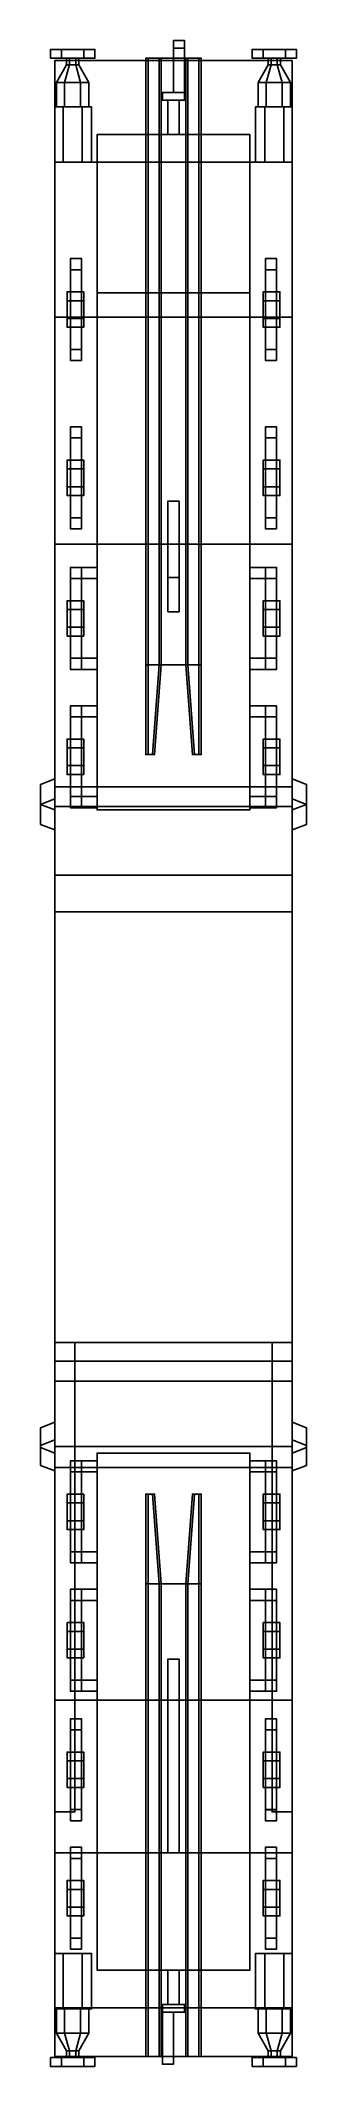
# Model space of a CAD drawing. Extents: x -1.2 to 1.2, y -8.9 to 9.4.
import ezdxf

# ---------------------------------------------------------------- set-up
doc = ezdxf.new("R2010")
doc.units = 0
doc.layers.get('0').update_dxf_attribs({"linetype": 'CONTINUOUS'})
doc.layers.add('BUFFER', color=1, linetype='CONTINUOUS')
doc.layers.add('RAILINGS', color=6, linetype='CONTINUOUS')

msp = doc.modelspace()

# ---------------------------------------------------------------- linework, layer by layer
for points in [[(0.1, 9.43, 1.07), (0.1, 9.43, 0.82), (0, 9.43, 0.82), (0, 9.43, 1.07)], [(0, 9.43, 0.82), (0, 9.36, 0.7), (0, 9.36, 1.23), (0, 9.43, 1.07)], [(0.1, 9.43, 0.82), (0.1, 9.36, 0.7), (0, 9.36, 0.7), (0, 9.43, 0.82)], [(0, 9.43, 1.07), (0, 9.36, 1.23), (0.1, 9.36, 1.23), (0.1, 9.43, 1.07)], [(0, 9.36, 0.7), (0, 8.96, 0.7), (0, 8.96, 1.23), (0, 9.36, 1.23)], [(0.1, 9.36, 0.7), (0.1, 8.96, 0.7), (0, 8.96, 0.7), (0, 9.36, 0.7)], [(0, 9.36, 1.23), (0, 8.96, 1.23), (0.1, 8.96, 1.23), (0.1, 9.36, 1.23)], [(0.1, 9.36, 1.23), (0.1, 9.36, 0.7), (0.1, 9.43, 0.82), (0.1, 9.43, 1.07)], [(0.1, 8.96, 1.23), (0.1, 8.96, 0.7), (0.1, 9.36, 0.7), (0.1, 9.36, 1.23)], [(-1.07, 9.25, 2.07), (-1.07, 6.93, 2.07), (-1.07, 6.93, 2.19), (-1.07, 9.25, 2.19)], [(-1.07, 9.25, 2.19), (-1.07, 6.93, 2.19), (1.07, 6.93, 2.19), (1.07, 9.25, 2.19)], [(1.07, 9.25, 2.19), (1.07, 9.25, 2.07), (-1.07, 9.25, 2.07), (-1.07, 9.25, 2.19)], [(1.07, 9.25, 2.07), (1.07, 6.93, 2.07), (-1.07, 6.93, 2.07), (-1.07, 9.25, 2.07)], [(-0.25, 9.27, 3.15), (-0.13, 9.27, 2.83), (-0.13, 3.79, 2.83), (-0.25, 3.79, 3.15)], [(-0.23, 9.27, 3.15), (-0.11, 9.27, 2.85), (-0.13, 9.27, 2.83), (-0.25, 9.27, 3.15)], [(-0.23, 3.79, 3.15), (-0.23, 9.27, 3.15), (-0.25, 9.27, 3.15), (-0.25, 3.79, 3.15)], [(-0.11, 3.79, 2.85), (-0.11, 9.27, 2.85), (-0.23, 9.27, 3.15), (-0.23, 3.79, 3.15)], [(0.11, 9.27, 2.85), (0.13, 9.27, 2.83), (-0.13, 9.27, 2.83), (-0.11, 9.27, 2.85)], [(0.13, 9.27, 2.83), (0.13, 3.79, 2.83), (-0.13, 3.79, 2.83), (-0.13, 9.27, 2.83)], [(-0.11, 9.27, 2.85), (-0.11, 3.79, 2.85), (0.11, 3.79, 2.85), (0.11, 9.27, 2.85)], [(0.25, 9.27, 3.15), (0.13, 9.27, 2.83), (0.11, 9.27, 2.85), (0.23, 9.27, 3.15)], [(0.11, 9.27, 2.85), (0.11, 3.79, 2.85), (0.23, 3.79, 3.15), (0.23, 9.27, 3.15)], [(0.25, 3.79, 3.15), (0.13, 3.79, 2.83), (0.13, 9.27, 2.83), (0.25, 9.27, 3.15)], [(0.23, 9.27, 3.15), (0.23, 3.79, 3.15), (0.25, 3.79, 3.15), (0.25, 9.27, 3.15)], [(1.07, 6.93, 2.19), (1.07, 6.93, 2.07), (1.07, 9.25, 2.07), (1.07, 9.25, 2.19)], [(-1.07, 8.83, 1.02), (-0.74, 8.83, 1.02), (-0.825, 8.83, 0.873), (-0.995, 8.83, 0.873)], [(-1.07, 8.83, 1.02), (-0.995, 8.83, 0.873), (-0.995, 8.33, 0.873), (-1.07, 8.33, 1.02)], [(-0.995, 8.83, 1.167), (-1.07, 8.83, 1.02), (-1.07, 8.33, 1.02), (-0.995, 8.33, 1.167)], [(-0.995, 8.83, 1.167), (-0.825, 8.83, 1.167), (-0.74, 8.83, 1.02), (-1.07, 8.83, 1.02)], [(-0.995, 8.83, 0.873), (-0.825, 8.83, 0.873), (-0.825, 8.33, 0.873), (-0.995, 8.33, 0.873)], [(-0.825, 8.83, 1.167), (-0.995, 8.83, 1.167), (-0.995, 8.33, 1.167), (-0.825, 8.33, 1.167)], [(-0.825, 8.83, 0.873), (-0.74, 8.83, 1.02), (-0.74, 8.33, 1.02), (-0.825, 8.33, 0.873)], [(-0.74, 8.83, 1.02), (-0.825, 8.83, 1.167), (-0.825, 8.33, 1.167), (-0.74, 8.33, 1.02)], [(0, 8.96, 1.23), (0, 8.96, 0.7), (-0.1, 8.96, 0.7), (-0.1, 8.96, 1.23)], [(-0.1, 8.96, 0.7), (-0.1, 8.89, 0.85), (-0.1, 8.89, 1.05), (-0.1, 8.96, 1.23)], [(0.1, 8.96, 0.7), (0.1, 8.89, 0.85), (-0.1, 8.89, 0.85), (-0.1, 8.96, 0.7)], [(-0.1, 8.96, 1.23), (-0.1, 8.89, 1.05), (0.1, 8.89, 1.05), (0.1, 8.96, 1.23)], [(-0.1, 8.89, 1.05), (-0.1, 8.89, 0.85), (0.1, 8.89, 0.85), (0.1, 8.89, 1.05)], [(-0.05, 8.89, 0.85), (-0.05, 8.58, 0.85), (-0.05, 8.58, 1.05), (-0.05, 8.89, 1.05)], [(0.05, 8.89, 0.85), (0.05, 8.58, 0.85), (-0.05, 8.58, 0.85), (-0.05, 8.89, 0.85)], [(-0.05, 8.89, 1.05), (-0.05, 8.58, 1.05), (0.05, 8.58, 1.05), (0.05, 8.89, 1.05)], [(0.05, 8.58, 1.05), (0.05, 8.58, 0.85), (0.05, 8.89, 0.85), (0.05, 8.89, 1.05)], [(0.1, 8.89, 1.05), (0.1, 8.89, 0.85), (0.1, 8.96, 0.7), (0.1, 8.96, 1.23)], [(0.825, 8.83, 1.167), (0.74, 8.83, 1.02), (0.74, 8.33, 1.02), (0.825, 8.33, 1.167)], [(0.74, 8.83, 1.02), (0.825, 8.83, 0.873), (0.825, 8.33, 0.873), (0.74, 8.33, 1.02)], [(1.07, 8.83, 1.02), (0.74, 8.83, 1.02), (0.825, 8.83, 1.167), (0.995, 8.83, 1.167)], [(0.995, 8.83, 0.873), (0.825, 8.83, 0.873), (0.74, 8.83, 1.02), (1.07, 8.83, 1.02)], [(0.995, 8.83, 1.167), (0.825, 8.83, 1.167), (0.825, 8.33, 1.167), (0.995, 8.33, 1.167)], [(0.825, 8.83, 0.873), (0.995, 8.83, 0.873), (0.995, 8.33, 0.873), (0.825, 8.33, 0.873)], [(1.07, 8.83, 1.02), (0.995, 8.83, 1.167), (0.995, 8.33, 1.167), (1.07, 8.33, 1.02)], [(0.995, 8.83, 0.873), (1.07, 8.83, 1.02), (1.07, 8.33, 1.02), (0.995, 8.33, 0.873)], [(-0.69, 8.58, 0.46), (-0.69, 7.15, 0.24), (-0.69, 4.75, 1.05), (-0.69, 8.58, 1.05)], [(-0.69, 8.58, 1.05), (-0.69, 8.33, 1.05), (0.69, 8.33, 1.05), (0.69, 8.58, 1.05)], [(0.69, 8.58, 1.05), (0.69, 8.58, 0.46), (-0.69, 8.58, 0.46), (-0.69, 8.58, 1.05)], [(0.69, 8.58, 0.46), (0.69, 7.15, 0.24), (-0.69, 7.15, 0.24), (-0.69, 8.58, 0.46)], [(0.69, 4.75, 1.05), (0.69, 7.15, 0.24), (0.69, 8.58, 0.46), (0.69, 8.58, 1.05)], [(-1.07, 8.33, 1.05), (-1.07, 6.93, 1.05), (-1.07, 6.93, 2.07), (-1.07, 8.33, 2.07)], [(1.07, 8.33, 2.07), (1.07, 8.33, 1.05), (-1.07, 8.33, 1.05), (-1.07, 8.33, 2.07)], [(1.07, 8.33, 1.05), (1.07, 6.93, 1.05), (-1.07, 6.93, 1.05), (-1.07, 8.33, 1.05)], [(1.07, 6.93, 2.07), (1.07, 6.93, 1.05), (1.07, 8.33, 1.05), (1.07, 8.33, 2.07)], [(-0.93, 7.46, 1.05), (-0.93, 7.46, 0.87), (-0.93, 7.36, 0.87), (-0.93, 7.36, 1.05)], [(-0.83, 7.46, 1.05), (-0.83, 7.46, 0.19), (-0.93, 7.46, 0.19), (-0.93, 7.46, 1.05)], [(-0.93, 7.46, 0.69), (-0.93, 7.46, 0.37), (-0.93, 7.36, 0.37), (-0.93, 7.36, 0.69)], [(-0.83, 6.54, 0.37), (-0.83, 7.46, 0.37), (-0.93, 7.46, 0.37), (-0.93, 6.54, 0.37)], [(-0.93, 6.54, 0.19), (-0.93, 7.46, 0.19), (-0.83, 7.46, 0.19), (-0.83, 6.54, 0.19)], [(-0.93, 7.46, 0.37), (-0.93, 7.46, 0.19), (-0.93, 6.54, 0.19), (-0.93, 6.54, 0.37)], [(-0.93, 6.54, 0.69), (-0.93, 7.46, 0.69), (-0.83, 7.46, 0.69), (-0.83, 6.54, 0.69)], [(-0.93, 7.46, 0.87), (-0.93, 7.46, 0.69), (-0.93, 6.54, 0.69), (-0.93, 6.54, 0.87)], [(-0.93, 7.36, 1.05), (-0.93, 7.36, 0.87), (-0.83, 7.36, 0.87), (-0.83, 7.36, 1.05)], [(-0.93, 7.36, 0.69), (-0.93, 7.36, 0.37), (-0.83, 7.36, 0.37), (-0.83, 7.36, 0.69)], [(-0.83, 6.64, 0.87), (-0.83, 7.36, 0.87), (-0.93, 7.36, 0.87), (-0.93, 6.64, 0.87)], [(-0.83, 7.36, 0.87), (-0.83, 7.46, 0.87), (-0.83, 7.46, 1.05), (-0.83, 7.36, 1.05)], [(-0.83, 7.36, 0.37), (-0.83, 7.46, 0.37), (-0.83, 7.46, 0.69), (-0.83, 7.36, 0.69)], [(-0.83, 6.54, 0.19), (-0.83, 7.46, 0.19), (-0.83, 7.46, 0.37), (-0.83, 6.54, 0.37)], [(-0.83, 6.54, 0.69), (-0.83, 7.46, 0.69), (-0.83, 7.46, 0.87), (-0.83, 6.54, 0.87)], [(0.83, 7.46, 0.87), (0.83, 7.36, 0.87), (0.83, 7.36, 1.05), (0.83, 7.46, 1.05)], [(0.93, 7.46, 1.05), (0.93, 7.46, 0.19), (0.83, 7.46, 0.19), (0.83, 7.46, 1.05)], [(0.83, 7.46, 0.37), (0.83, 7.36, 0.37), (0.83, 7.36, 0.69), (0.83, 7.46, 0.69)], [(0.93, 7.46, 0.19), (0.93, 6.54, 0.19), (0.83, 6.54, 0.19), (0.83, 7.46, 0.19)], [(0.83, 7.46, 0.19), (0.83, 6.54, 0.19), (0.83, 6.54, 0.37), (0.83, 7.46, 0.37)], [(0.83, 7.46, 0.37), (0.83, 6.54, 0.37), (0.93, 6.54, 0.37), (0.93, 7.46, 0.37)], [(0.83, 7.46, 0.69), (0.83, 6.54, 0.69), (0.83, 6.54, 0.87), (0.83, 7.46, 0.87)], [(0.93, 7.46, 0.69), (0.93, 6.54, 0.69), (0.83, 6.54, 0.69), (0.83, 7.46, 0.69)], [(0.83, 7.36, 1.05), (0.83, 7.36, 0.87), (0.93, 7.36, 0.87), (0.93, 7.36, 1.05)], [(0.83, 7.36, 0.69), (0.83, 7.36, 0.37), (0.93, 7.36, 0.37), (0.93, 7.36, 0.69)], [(0.83, 7.36, 0.87), (0.83, 6.639, 0.87), (0.93, 6.639, 0.87), (0.93, 7.36, 0.87)], [(0.93, 7.36, 1.05), (0.93, 7.36, 0.87), (0.93, 7.46, 0.87), (0.93, 7.46, 1.05)], [(0.93, 7.36, 0.69), (0.93, 7.36, 0.37), (0.93, 7.46, 0.37), (0.93, 7.46, 0.69)], [(0.93, 6.54, 0.37), (0.93, 6.54, 0.19), (0.93, 7.46, 0.19), (0.93, 7.46, 0.37)], [(0.93, 6.54, 0.87), (0.93, 6.54, 0.69), (0.93, 7.46, 0.69), (0.93, 7.46, 0.87)], [(-0.96, 7.08, 0.371), (-0.96, 7.16, 0.51), (-0.81, 7.16, 0.51), (-0.81, 7.08, 0.371)], [(-0.96, 7.08, 0.371), (-0.96, 6.92, 0.371), (-0.96, 6.84, 0.51), (-0.96, 7.16, 0.51)], [(-0.96, 7.16, 0.51), (-0.96, 7.08, 0.649), (-0.81, 7.08, 0.649), (-0.81, 7.16, 0.51)], [(-0.96, 7.16, 0.51), (-0.96, 6.84, 0.51), (-0.96, 6.92, 0.649), (-0.96, 7.08, 0.649)], [(-0.69, 7.15, 0.24), (-0.69, 2.48, 0.24), (-0.69, 2.48, 1.05), (-0.69, 4.75, 1.05)], [(0.69, 7.15, 0.24), (0.69, 2.48, 0.24), (-0.69, 2.48, 0.24), (-0.69, 7.15, 0.24)], [(0.69, 2.48, 1.05), (0.69, 2.48, 0.24), (0.69, 7.15, 0.24), (0.69, 4.75, 1.05)], [(0.96, 7.16, 0.51), (0.96, 7.08, 0.371), (0.81, 7.08, 0.371), (0.81, 7.16, 0.51)], [(0.96, 7.08, 0.649), (0.96, 7.16, 0.51), (0.81, 7.16, 0.51), (0.81, 7.08, 0.649)], [(0.96, 6.92, 0.371), (0.96, 7.08, 0.371), (0.96, 7.16, 0.51), (0.96, 6.84, 0.51)], [(0.96, 6.84, 0.51), (0.96, 7.16, 0.51), (0.96, 7.08, 0.649), (0.96, 6.92, 0.649)], [(-0.96, 6.92, 0.371), (-0.96, 7.08, 0.371), (-0.81, 7.08, 0.371), (-0.81, 6.92, 0.371)], [(-0.96, 7.08, 0.649), (-0.96, 6.92, 0.649), (-0.81, 6.92, 0.649), (-0.81, 7.08, 0.649)], [(0.96, 7.08, 0.371), (0.96, 6.92, 0.371), (0.81, 6.92, 0.371), (0.81, 7.08, 0.371)], [(0.96, 6.92, 0.649), (0.96, 7.08, 0.649), (0.81, 7.08, 0.649), (0.81, 6.92, 0.649)], [(-1.07, 6.93, 1.05), (-1.07, 4.88, 1.05), (-1.07, 4.88, 2.7), (-1.07, 6.93, 2.7)], [(-1.07, 6.93, 2.7), (-1.07, 4.88, 2.7), (1.07, 4.88, 2.7), (1.07, 6.93, 2.7)], [(1.07, 6.93, 2.7), (1.07, 6.93, 2.07), (-1.07, 6.93, 2.07), (-1.07, 6.93, 2.7)], [(1.07, 6.93, 1.05), (1.07, 4.88, 1.05), (-1.07, 4.88, 1.05), (-1.07, 6.93, 1.05)], [(-0.96, 6.84, 0.51), (-0.96, 6.92, 0.371), (-0.81, 6.92, 0.371), (-0.81, 6.84, 0.51)], [(-0.96, 6.92, 0.649), (-0.96, 6.84, 0.51), (-0.81, 6.84, 0.51), (-0.81, 6.92, 0.649)], [(0.96, 6.92, 0.371), (0.96, 6.84, 0.51), (0.81, 6.84, 0.51), (0.81, 6.92, 0.371)], [(0.96, 6.84, 0.51), (0.96, 6.92, 0.649), (0.81, 6.92, 0.649), (0.81, 6.84, 0.51)], [(1.07, 4.88, 2.7), (1.07, 4.88, 1.05), (1.07, 6.93, 1.05), (1.07, 6.93, 2.7)], [(-0.83, 6.64, 1.05), (-0.83, 6.64, 0.87), (-0.93, 6.64, 0.87), (-0.93, 6.64, 1.05)], [(-0.93, 6.64, 1.05), (-0.93, 6.64, 0.87), (-0.93, 6.54, 0.87), (-0.93, 6.54, 1.05)], [(-0.93, 6.64, 0.69), (-0.93, 6.64, 0.37), (-0.93, 6.54, 0.37), (-0.93, 6.54, 0.69)], [(-0.83, 6.64, 0.69), (-0.83, 6.64, 0.37), (-0.93, 6.64, 0.37), (-0.93, 6.64, 0.69)], [(-0.83, 6.54, 0.87), (-0.83, 6.64, 0.87), (-0.83, 6.64, 1.05), (-0.83, 6.54, 1.05)], [(-0.83, 6.54, 0.37), (-0.83, 6.64, 0.37), (-0.83, 6.64, 0.69), (-0.83, 6.54, 0.69)], [(0.83, 6.64, 0.87), (0.83, 6.54, 0.87), (0.83, 6.54, 1.05), (0.83, 6.64, 1.05)], [(0.93, 6.64, 1.05), (0.93, 6.64, 0.87), (0.83, 6.64, 0.87), (0.83, 6.64, 1.05)], [(0.83, 6.64, 0.37), (0.83, 6.54, 0.37), (0.83, 6.54, 0.69), (0.83, 6.64, 0.69)], [(0.93, 6.64, 0.69), (0.93, 6.64, 0.37), (0.83, 6.64, 0.37), (0.83, 6.64, 0.69)], [(0.93, 6.54, 1.05), (0.93, 6.54, 0.87), (0.93, 6.64, 0.87), (0.93, 6.64, 1.05)], [(0.93, 6.54, 0.69), (0.93, 6.54, 0.37), (0.93, 6.64, 0.37), (0.93, 6.64, 0.69)], [(-0.93, 6.54, 1.05), (-0.93, 6.54, 0.19), (-0.83, 6.54, 0.19), (-0.83, 6.54, 1.05)], [(0.83, 6.54, 1.05), (0.83, 6.54, 0.19), (0.93, 6.54, 0.19), (0.93, 6.54, 1.05)], [(-0.83, 5.94, 1.05), (-0.83, 5.94, 0.19), (-0.93, 5.94, 0.19), (-0.93, 5.94, 1.05)], [(-0.93, 5.94, 1.05), (-0.93, 5.94, 0.87), (-0.93, 5.84, 0.87), (-0.93, 5.84, 1.05)], [(-0.93, 5.94, 0.69), (-0.93, 5.94, 0.37), (-0.93, 5.84, 0.37), (-0.93, 5.84, 0.69)], [(-0.93, 5.94, 0.37), (-0.93, 5.94, 0.19), (-0.93, 5.02, 0.19), (-0.93, 5.02, 0.37)], [(-0.93, 5.02, 0.19), (-0.93, 5.94, 0.19), (-0.83, 5.94, 0.19), (-0.83, 5.02, 0.19)], [(-0.83, 5.02, 0.37), (-0.83, 5.94, 0.37), (-0.93, 5.94, 0.37), (-0.93, 5.02, 0.37)], [(-0.93, 5.94, 0.87), (-0.93, 5.94, 0.69), (-0.93, 5.02, 0.69), (-0.93, 5.02, 0.87)], [(-0.93, 5.02, 0.69), (-0.93, 5.94, 0.69), (-0.83, 5.94, 0.69), (-0.83, 5.02, 0.69)], [(-0.83, 5.84, 0.87), (-0.83, 5.94, 0.87), (-0.83, 5.94, 1.05), (-0.83, 5.84, 1.05)], [(-0.83, 5.84, 0.37), (-0.83, 5.94, 0.37), (-0.83, 5.94, 0.69), (-0.83, 5.84, 0.69)], [(-0.83, 5.02, 0.19), (-0.83, 5.94, 0.19), (-0.83, 5.94, 0.37), (-0.83, 5.02, 0.37)], [(-0.83, 5.02, 0.69), (-0.83, 5.94, 0.69), (-0.83, 5.94, 0.87), (-0.83, 5.02, 0.87)], [(0.93, 5.94, 1.05), (0.93, 5.94, 0.19), (0.83, 5.94, 0.19), (0.83, 5.94, 1.05)], [(0.83, 5.94, 0.87), (0.83, 5.84, 0.87), (0.83, 5.84, 1.05), (0.83, 5.94, 1.05)], [(0.83, 5.94, 0.37), (0.83, 5.84, 0.37), (0.83, 5.84, 0.69), (0.83, 5.94, 0.69)], [(0.83, 5.94, 0.37), (0.83, 5.02, 0.37), (0.93, 5.02, 0.37), (0.93, 5.94, 0.37)], [(0.83, 5.94, 0.19), (0.83, 5.02, 0.19), (0.83, 5.02, 0.37), (0.83, 5.94, 0.37)], [(0.93, 5.94, 0.19), (0.93, 5.02, 0.19), (0.83, 5.02, 0.19), (0.83, 5.94, 0.19)], [(0.93, 5.94, 0.69), (0.93, 5.02, 0.69), (0.83, 5.02, 0.69), (0.83, 5.94, 0.69)], [(0.83, 5.94, 0.69), (0.83, 5.02, 0.69), (0.83, 5.02, 0.87), (0.83, 5.94, 0.87)], [(0.93, 5.84, 1.05), (0.93, 5.84, 0.87), (0.93, 5.94, 0.87), (0.93, 5.94, 1.05)], [(0.93, 5.84, 0.69), (0.93, 5.84, 0.37), (0.93, 5.94, 0.37), (0.93, 5.94, 0.69)], [(0.93, 5.02, 0.37), (0.93, 5.02, 0.19), (0.93, 5.94, 0.19), (0.93, 5.94, 0.37)], [(0.93, 5.02, 0.87), (0.93, 5.02, 0.69), (0.93, 5.94, 0.69), (0.93, 5.94, 0.87)], [(-0.93, 5.84, 1.05), (-0.93, 5.84, 0.87), (-0.83, 5.84, 0.87), (-0.83, 5.84, 1.05)], [(-0.93, 5.84, 0.69), (-0.93, 5.84, 0.37), (-0.83, 5.84, 0.37), (-0.83, 5.84, 0.69)], [(-0.83, 5.12, 0.87), (-0.83, 5.84, 0.87), (-0.93, 5.84, 0.87), (-0.93, 5.12, 0.87)], [(0.83, 5.84, 1.05), (0.83, 5.84, 0.87), (0.93, 5.84, 0.87), (0.93, 5.84, 1.05)], [(0.83, 5.84, 0.69), (0.83, 5.84, 0.37), (0.93, 5.84, 0.37), (0.93, 5.84, 0.69)], [(0.83, 5.84, 0.87), (0.83, 5.119, 0.87), (0.93, 5.119, 0.87), (0.93, 5.84, 0.87)], [(-0.96, 5.56, 0.371), (-0.96, 5.4, 0.371), (-0.96, 5.32, 0.51), (-0.96, 5.64, 0.51)], [(-0.96, 5.56, 0.371), (-0.96, 5.64, 0.51), (-0.81, 5.64, 0.51), (-0.81, 5.56, 0.371)], [(-0.96, 5.64, 0.51), (-0.96, 5.32, 0.51), (-0.96, 5.4, 0.649), (-0.96, 5.56, 0.649)], [(-0.96, 5.64, 0.51), (-0.96, 5.56, 0.649), (-0.81, 5.56, 0.649), (-0.81, 5.64, 0.51)], [(-0.96, 5.4, 0.371), (-0.96, 5.56, 0.371), (-0.81, 5.56, 0.371), (-0.81, 5.4, 0.371)], [(-0.96, 5.56, 0.649), (-0.96, 5.4, 0.649), (-0.81, 5.4, 0.649), (-0.81, 5.56, 0.649)], [(0.96, 5.64, 0.51), (0.96, 5.56, 0.371), (0.81, 5.56, 0.371), (0.81, 5.64, 0.51)], [(0.96, 5.56, 0.649), (0.96, 5.64, 0.51), (0.81, 5.64, 0.51), (0.81, 5.56, 0.649)], [(0.96, 5.56, 0.371), (0.96, 5.4, 0.371), (0.81, 5.4, 0.371), (0.81, 5.56, 0.371)], [(0.96, 5.4, 0.649), (0.96, 5.56, 0.649), (0.81, 5.56, 0.649), (0.81, 5.4, 0.649)], [(0.96, 5.4, 0.371), (0.96, 5.56, 0.371), (0.96, 5.64, 0.51), (0.96, 5.32, 0.51)], [(0.96, 5.32, 0.51), (0.96, 5.64, 0.51), (0.96, 5.56, 0.649), (0.96, 5.4, 0.649)], [(-0.96, 5.32, 0.51), (-0.96, 5.4, 0.371), (-0.81, 5.4, 0.371), (-0.81, 5.32, 0.51)], [(-0.96, 5.4, 0.649), (-0.96, 5.32, 0.51), (-0.81, 5.32, 0.51), (-0.81, 5.4, 0.649)], [(0.96, 5.4, 0.371), (0.96, 5.32, 0.51), (0.81, 5.32, 0.51), (0.81, 5.4, 0.371)], [(0.96, 5.32, 0.51), (0.96, 5.4, 0.649), (0.81, 5.4, 0.649), (0.81, 5.32, 0.51)], [(-0.05, 5.27, 2.46), (-0.05, 4.27, 2.46), (-0.05, 4.27, 2.83), (-0.05, 5.27, 2.83)], [(0.05, 5.27, 2.83), (0.05, 5.27, 2.46), (-0.05, 5.27, 2.46), (-0.05, 5.27, 2.83)], [(0.05, 4.27, 2.83), (0.05, 4.27, 2.46), (0.05, 5.27, 2.46), (0.05, 5.27, 2.83)], [(-0.93, 5.12, 1.05), (-0.93, 5.12, 0.87), (-0.93, 5.02, 0.87), (-0.93, 5.02, 1.05)], [(-0.83, 5.12, 1.05), (-0.83, 5.12, 0.87), (-0.93, 5.12, 0.87), (-0.93, 5.12, 1.05)], [(-0.83, 5.12, 0.69), (-0.83, 5.12, 0.37), (-0.93, 5.12, 0.37), (-0.93, 5.12, 0.69)], [(-0.93, 5.12, 0.69), (-0.93, 5.12, 0.37), (-0.93, 5.02, 0.37), (-0.93, 5.02, 0.69)], [(-0.93, 5.02, 1.05), (-0.93, 5.02, 0.19), (-0.83, 5.02, 0.19), (-0.83, 5.02, 1.05)], [(-0.83, 5.02, 0.87), (-0.83, 5.12, 0.87), (-0.83, 5.12, 1.05), (-0.83, 5.02, 1.05)], [(-0.83, 5.02, 0.37), (-0.83, 5.12, 0.37), (-0.83, 5.12, 0.69), (-0.83, 5.02, 0.69)], [(0.93, 5.12, 1.05), (0.93, 5.12, 0.87), (0.83, 5.12, 0.87), (0.83, 5.12, 1.05)], [(0.83, 5.12, 0.87), (0.83, 5.02, 0.87), (0.83, 5.02, 1.05), (0.83, 5.12, 1.05)], [(0.93, 5.12, 0.69), (0.93, 5.12, 0.37), (0.83, 5.12, 0.37), (0.83, 5.12, 0.69)], [(0.83, 5.12, 0.37), (0.83, 5.02, 0.37), (0.83, 5.02, 0.69), (0.83, 5.12, 0.69)], [(0.83, 5.02, 1.05), (0.83, 5.02, 0.19), (0.93, 5.02, 0.19), (0.93, 5.02, 1.05)], [(0.93, 5.02, 1.05), (0.93, 5.02, 0.87), (0.93, 5.12, 0.87), (0.93, 5.12, 1.05)], [(0.93, 5.02, 0.69), (0.93, 5.02, 0.37), (0.93, 5.12, 0.37), (0.93, 5.12, 0.69)], [(-1.07, 4.88, 2.7), (-1.07, 4.88, 1.05), (1.07, 4.88, 1.05), (1.07, 4.88, 2.7)], [(-1.07, 4.88, 1.41), (-1.07, 2.69, 1.41), (-1.07, 2.51, 1.89), (-1.07, 4.88, 1.89)], [(1.07, 4.88, 1.41), (1.07, 2.69, 1.41), (-1.07, 2.69, 1.41), (-1.07, 4.88, 1.41)], [(-1.07, 4.88, 1.89), (-1.07, 2.51, 1.89), (1.07, 2.51, 1.89), (1.07, 4.88, 1.89)], [(0.69, 2.48, 1.05), (0.69, 4.88, 1.05), (-0.69, 4.88, 1.05), (-0.69, 2.48, 1.05)], [(-0.05, 4.88, 2.29), (-0.05, 4.88, 2.29), (-0.05, 4.58, 2.46), (-0.05, 4.88, 2.46)], [(-0.05, 4.58, 2.46), (-0.05, 4.88, 2.29), (0.05, 4.88, 2.29), (0.05, 4.58, 2.46)], [(0.05, 4.58, 2.46), (0.05, 4.88, 2.29), (0.05, 4.88, 2.29), (0.05, 4.88, 2.46)], [(1.07, 2.51, 1.89), (1.07, 2.69, 1.41), (1.07, 4.88, 1.41), (1.07, 4.88, 1.89)], [(-0.83, 4.67, 0.95), (-0.83, 4.67, 0.19), (-0.93, 4.67, 0.19), (-0.93, 4.67, 1.05)], [(-0.93, 4.67, 0.37), (-0.93, 4.67, 0.19), (-0.93, 3.75, 0.19), (-0.93, 3.75, 0.37)], [(-0.93, 3.75, 0.19), (-0.93, 4.67, 0.19), (-0.83, 4.67, 0.19), (-0.83, 3.75, 0.19)], [(-0.93, 4.67, 0.69), (-0.93, 4.67, 0.37), (-0.93, 4.57, 0.37), (-0.93, 4.57, 0.69)], [(-0.83, 3.75, 0.37), (-0.83, 4.67, 0.37), (-0.93, 4.67, 0.37), (-0.93, 3.75, 0.37)], [(-0.69, 4.67, 1.05), (-0.69, 4.67, 0.95), (-0.83, 4.67, 0.95), (-0.93, 4.67, 1.05)], [(-0.93, 4.67, 1.05), (-0.93, 4.57, 1.05), (-0.69, 4.57, 1.05), (-0.69, 4.67, 1.05)], [(-0.93, 4.67, 0.87), (-0.93, 4.67, 0.69), (-0.93, 3.75, 0.69), (-0.93, 3.75, 0.87)], [(-0.93, 3.75, 0.69), (-0.93, 4.67, 0.69), (-0.83, 4.67, 0.69), (-0.83, 3.75, 0.69)], [(-0.93, 4.67, 1.05), (-0.93, 4.67, 0.87), (-0.93, 4.57, 0.87), (-0.93, 4.57, 1.05)], [(-0.83, 3.75, 0.19), (-0.83, 4.67, 0.19), (-0.83, 4.67, 0.37), (-0.83, 3.75, 0.37)], [(-0.83, 4.57, 0.37), (-0.83, 4.67, 0.37), (-0.83, 4.67, 0.69), (-0.83, 4.57, 0.69)], [(-0.83, 4.57, 0.87), (-0.83, 4.67, 0.87), (-0.83, 4.67, 0.95), (-0.83, 4.57, 0.95)], [(-0.69, 4.67, 0.95), (-0.69, 4.57, 0.95), (-0.83, 4.57, 0.95), (-0.83, 4.67, 0.95)], [(-0.83, 3.75, 0.69), (-0.83, 4.67, 0.69), (-0.83, 4.67, 0.87), (-0.83, 3.75, 0.87)], [(0.05, 4.58, 2.46), (0.05, 4.27, 2.46), (-0.05, 4.27, 2.46), (-0.05, 4.58, 2.46)], [(0.93, 4.67, 1.05), (0.83, 4.67, 0.95), (0.69, 4.67, 0.95), (0.69, 4.67, 1.05)], [(0.83, 4.67, 0.95), (0.83, 4.57, 0.95), (0.69, 4.57, 0.95), (0.69, 4.67, 0.95)], [(0.69, 4.67, 1.05), (0.69, 4.57, 1.05), (0.93, 4.57, 1.05), (0.93, 4.67, 1.05)], [(0.93, 4.67, 1.05), (0.93, 4.67, 0.19), (0.83, 4.67, 0.19), (0.83, 4.67, 0.95)], [(0.83, 4.67, 0.19), (0.83, 3.75, 0.19), (0.83, 3.75, 0.37), (0.83, 4.67, 0.37)], [(0.93, 4.67, 0.19), (0.93, 3.75, 0.19), (0.83, 3.75, 0.19), (0.83, 4.67, 0.19)], [(0.83, 4.67, 0.37), (0.83, 4.57, 0.37), (0.83, 4.57, 0.69), (0.83, 4.67, 0.69)], [(0.83, 4.67, 0.37), (0.83, 3.75, 0.37), (0.93, 3.75, 0.37), (0.93, 4.67, 0.37)], [(0.83, 4.67, 0.87), (0.83, 4.57, 0.87), (0.83, 4.57, 0.95), (0.83, 4.67, 0.95)], [(0.93, 4.67, 0.69), (0.93, 3.75, 0.69), (0.83, 3.75, 0.69), (0.83, 4.67, 0.69)], [(0.83, 4.67, 0.69), (0.83, 3.75, 0.69), (0.83, 3.75, 0.87), (0.83, 4.67, 0.87)], [(0.93, 3.75, 0.37), (0.93, 3.75, 0.19), (0.93, 4.67, 0.19), (0.93, 4.67, 0.37)], [(0.93, 4.57, 0.69), (0.93, 4.57, 0.37), (0.93, 4.67, 0.37), (0.93, 4.67, 0.69)], [(0.93, 3.75, 0.87), (0.93, 3.75, 0.69), (0.93, 4.67, 0.69), (0.93, 4.67, 0.87)], [(0.93, 4.57, 1.05), (0.93, 4.57, 0.87), (0.93, 4.67, 0.87), (0.93, 4.67, 1.05)], [(-0.93, 4.57, 0.69), (-0.93, 4.57, 0.37), (-0.83, 4.57, 0.37), (-0.83, 4.57, 0.69)], [(-0.93, 4.57, 1.05), (-0.83, 4.57, 0.95), (-0.69, 4.57, 0.95), (-0.69, 4.57, 1.05)], [(-0.93, 4.57, 1.05), (-0.93, 4.57, 0.87), (-0.83, 4.57, 0.87), (-0.83, 4.57, 0.95)], [(-0.83, 3.85, 0.87), (-0.83, 4.57, 0.87), (-0.93, 4.57, 0.87), (-0.93, 3.85, 0.87)], [(0.69, 4.57, 1.05), (0.69, 4.57, 0.95), (0.83, 4.57, 0.95), (0.93, 4.57, 1.05)], [(0.83, 4.57, 0.69), (0.83, 4.57, 0.37), (0.93, 4.57, 0.37), (0.93, 4.57, 0.69)], [(0.83, 4.57, 0.95), (0.83, 4.57, 0.87), (0.93, 4.57, 0.87), (0.93, 4.57, 1.05)], [(0.83, 4.57, 0.87), (0.83, 3.85, 0.87), (0.93, 3.85, 0.87), (0.93, 4.57, 0.87)], [(-0.96, 4.37, 0.51), (-0.96, 4.05, 0.51), (-0.96, 4.13, 0.649), (-0.96, 4.29, 0.649)], [(-0.96, 4.37, 0.51), (-0.96, 4.29, 0.649), (-0.81, 4.29, 0.649), (-0.81, 4.37, 0.51)], [(-0.96, 4.29, 0.371), (-0.96, 4.13, 0.371), (-0.96, 4.05, 0.51), (-0.96, 4.37, 0.51)], [(-0.96, 4.29, 0.371), (-0.96, 4.37, 0.51), (-0.81, 4.37, 0.51), (-0.81, 4.29, 0.371)], [(-0.96, 4.29, 0.649), (-0.96, 4.13, 0.649), (-0.81, 4.13, 0.649), (-0.81, 4.29, 0.649)], [(-0.96, 4.13, 0.371), (-0.96, 4.29, 0.371), (-0.81, 4.29, 0.371), (-0.81, 4.13, 0.371)], [(-0.05, 4.27, 2.83), (-0.05, 4.27, 2.46), (0.05, 4.27, 2.46), (0.05, 4.27, 2.83)], [(0.96, 4.29, 0.649), (0.96, 4.37, 0.51), (0.81, 4.37, 0.51), (0.81, 4.29, 0.649)], [(0.96, 4.37, 0.51), (0.96, 4.29, 0.371), (0.81, 4.29, 0.371), (0.81, 4.37, 0.51)], [(0.96, 4.13, 0.649), (0.96, 4.29, 0.649), (0.81, 4.29, 0.649), (0.81, 4.13, 0.649)], [(0.96, 4.29, 0.371), (0.96, 4.13, 0.371), (0.81, 4.13, 0.371), (0.81, 4.29, 0.371)], [(0.96, 4.05, 0.51), (0.96, 4.37, 0.51), (0.96, 4.29, 0.649), (0.96, 4.13, 0.649)], [(0.96, 4.13, 0.371), (0.96, 4.29, 0.371), (0.96, 4.37, 0.51), (0.96, 4.05, 0.51)], [(-0.96, 4.13, 0.649), (-0.96, 4.05, 0.51), (-0.81, 4.05, 0.51), (-0.81, 4.13, 0.649)], [(-0.96, 4.05, 0.51), (-0.96, 4.13, 0.371), (-0.81, 4.13, 0.371), (-0.81, 4.05, 0.51)], [(0.96, 4.05, 0.51), (0.96, 4.13, 0.649), (0.81, 4.13, 0.649), (0.81, 4.05, 0.51)], [(0.96, 4.13, 0.371), (0.96, 4.05, 0.51), (0.81, 4.05, 0.51), (0.81, 4.13, 0.371)], [(-0.83, 3.85, 0.69), (-0.83, 3.85, 0.37), (-0.93, 3.85, 0.37), (-0.93, 3.85, 0.69)], [(-0.93, 3.85, 0.69), (-0.93, 3.85, 0.37), (-0.93, 3.75, 0.37), (-0.93, 3.75, 0.69)], [(-0.69, 3.85, 1.05), (-0.69, 3.85, 0.95), (-0.83, 3.85, 0.95), (-0.93, 3.85, 1.05)], [(-0.93, 3.85, 1.05), (-0.93, 3.75, 1.05), (-0.69, 3.75, 1.05), (-0.69, 3.85, 1.05)], [(-0.83, 3.85, 0.95), (-0.83, 3.85, 0.87), (-0.93, 3.85, 0.87), (-0.93, 3.85, 1.05)], [(-0.93, 3.85, 1.05), (-0.93, 3.85, 0.87), (-0.93, 3.75, 0.87), (-0.93, 3.75, 1.05)], [(-0.83, 3.75, 0.37), (-0.83, 3.85, 0.37), (-0.83, 3.85, 0.69), (-0.83, 3.75, 0.69)], [(-0.83, 3.75, 0.87), (-0.83, 3.85, 0.87), (-0.83, 3.85, 0.95), (-0.83, 3.75, 0.95)], [(-0.69, 3.85, 0.95), (-0.69, 3.75, 0.95), (-0.83, 3.75, 0.95), (-0.83, 3.85, 0.95)], [(0.69, 3.85, 1.05), (0.69, 3.75, 1.05), (0.93, 3.75, 1.05), (0.93, 3.85, 1.05)], [(0.83, 3.85, 0.95), (0.83, 3.75, 0.95), (0.69, 3.75, 0.95), (0.69, 3.85, 0.95)], [(0.93, 3.85, 1.05), (0.83, 3.85, 0.95), (0.69, 3.85, 0.95), (0.69, 3.85, 1.05)], [(0.83, 3.85, 0.37), (0.83, 3.75, 0.37), (0.83, 3.75, 0.69), (0.83, 3.85, 0.69)], [(0.93, 3.85, 0.69), (0.93, 3.85, 0.37), (0.83, 3.85, 0.37), (0.83, 3.85, 0.69)], [(0.93, 3.85, 1.05), (0.93, 3.85, 0.87), (0.83, 3.85, 0.87), (0.83, 3.85, 0.95)], [(0.83, 3.85, 0.87), (0.83, 3.75, 0.87), (0.83, 3.75, 0.95), (0.83, 3.85, 0.95)], [(0.93, 3.75, 0.69), (0.93, 3.75, 0.37), (0.93, 3.85, 0.37), (0.93, 3.85, 0.69)], [(0.93, 3.75, 1.05), (0.93, 3.75, 0.87), (0.93, 3.85, 0.87), (0.93, 3.85, 1.05)], [(-0.93, 3.75, 1.05), (-0.93, 3.75, 0.19), (-0.83, 3.75, 0.19), (-0.83, 3.75, 0.95)], [(-0.93, 3.75, 1.05), (-0.83, 3.75, 0.95), (-0.69, 3.75, 0.95), (-0.69, 3.75, 1.05)], [(-0.13, 3.79, 2.83), (-0.19, 2.98, 2.99), (-0.25, 2.98, 3.15), (-0.25, 3.79, 3.15)], [(-0.25, 3.79, 3.15), (-0.25, 2.98, 3.15), (-0.23, 2.98, 3.15), (-0.23, 3.79, 3.15)], [(-0.23, 2.98, 3.15), (-0.17, 2.98, 3.01), (-0.11, 3.79, 2.85), (-0.23, 3.79, 3.15)], [(-0.11, 3.79, 2.85), (-0.17, 2.98, 3.01), (-0.19, 2.98, 2.99), (-0.13, 3.79, 2.83)], [(0.11, 3.79, 2.85), (0.17, 2.98, 3.01), (0.23, 2.98, 3.15), (0.23, 3.79, 3.15)], [(0.13, 3.79, 2.83), (0.19, 2.98, 2.99), (0.17, 2.98, 3.01), (0.11, 3.79, 2.85)], [(0.25, 2.98, 3.15), (0.19, 2.98, 2.99), (0.13, 3.79, 2.83), (0.25, 3.79, 3.15)], [(0.23, 3.79, 3.15), (0.23, 2.98, 3.15), (0.25, 2.98, 3.15), (0.25, 3.79, 3.15)], [(0.69, 3.75, 1.05), (0.69, 3.75, 0.95), (0.83, 3.75, 0.95), (0.93, 3.75, 1.05)], [(0.83, 3.75, 0.95), (0.83, 3.75, 0.19), (0.93, 3.75, 0.19), (0.93, 3.75, 1.05)], [(-0.93, 3.42, 0.37), (-0.93, 3.42, 0.19), (-0.93, 2.5, 0.19), (-0.93, 2.5, 0.37)], [(-0.83, 3.42, 0.95), (-0.83, 3.42, 0.19), (-0.93, 3.42, 0.19), (-0.93, 3.42, 1.05)], [(-0.93, 2.5, 0.19), (-0.93, 3.42, 0.19), (-0.83, 3.42, 0.19), (-0.83, 2.5, 0.19)], [(-0.93, 3.42, 0.69), (-0.93, 3.42, 0.37), (-0.93, 3.32, 0.37), (-0.93, 3.32, 0.69)], [(-0.83, 2.5, 0.37), (-0.83, 3.42, 0.37), (-0.93, 3.42, 0.37), (-0.93, 2.5, 0.37)], [(-0.93, 3.42, 1.05), (-0.93, 3.42, 0.87), (-0.93, 3.32, 0.87), (-0.93, 3.32, 1.05)], [(-0.93, 2.5, 0.69), (-0.93, 3.42, 0.69), (-0.83, 3.42, 0.69), (-0.83, 2.5, 0.69)], [(-0.93, 3.42, 0.87), (-0.93, 3.42, 0.69), (-0.93, 2.5, 0.69), (-0.93, 2.5, 0.87)], [(-0.93, 3.42, 1.05), (-0.93, 3.32, 1.05), (-0.69, 3.32, 1.05), (-0.69, 3.42, 1.05)], [(-0.69, 3.42, 1.05), (-0.69, 3.42, 0.95), (-0.83, 3.42, 0.95), (-0.93, 3.42, 1.05)], [(-0.93, 3.32, 0.69), (-0.93, 3.32, 0.37), (-0.83, 3.32, 0.37), (-0.83, 3.32, 0.69)], [(-0.83, 2.6, 0.87), (-0.83, 3.32, 0.87), (-0.93, 3.32, 0.87), (-0.93, 2.6, 0.87)], [(-0.93, 3.32, 1.05), (-0.93, 3.32, 0.87), (-0.83, 3.32, 0.87), (-0.83, 3.32, 0.95)], [(-0.93, 3.32, 1.05), (-0.83, 3.32, 0.95), (-0.69, 3.32, 0.95), (-0.69, 3.32, 1.05)], [(-0.83, 2.5, 0.19), (-0.83, 3.42, 0.19), (-0.83, 3.42, 0.37), (-0.83, 2.5, 0.37)], [(-0.83, 3.32, 0.37), (-0.83, 3.42, 0.37), (-0.83, 3.42, 0.69), (-0.83, 3.32, 0.69)], [(-0.83, 2.5, 0.69), (-0.83, 3.42, 0.69), (-0.83, 3.42, 0.87), (-0.83, 2.5, 0.87)], [(-0.69, 3.42, 0.95), (-0.69, 3.32, 0.95), (-0.83, 3.32, 0.95), (-0.83, 3.42, 0.95)], [(-0.83, 3.32, 0.87), (-0.83, 3.42, 0.87), (-0.83, 3.42, 0.95), (-0.83, 3.32, 0.95)], [(0.69, 3.42, 1.05), (0.69, 3.32, 1.05), (0.93, 3.32, 1.05), (0.93, 3.42, 1.05)], [(0.83, 3.42, 0.95), (0.83, 3.32, 0.95), (0.69, 3.32, 0.95), (0.69, 3.42, 0.95)], [(0.93, 3.42, 1.05), (0.83, 3.42, 0.95), (0.69, 3.42, 0.95), (0.69, 3.42, 1.05)], [(0.69, 3.32, 1.05), (0.69, 3.32, 0.95), (0.83, 3.32, 0.95), (0.93, 3.32, 1.05)], [(0.83, 3.42, 0.19), (0.83, 2.5, 0.19), (0.83, 2.5, 0.37), (0.83, 3.42, 0.37)], [(0.93, 3.42, 1.05), (0.93, 3.42, 0.19), (0.83, 3.42, 0.19), (0.83, 3.42, 0.95)], [(0.93, 3.42, 0.19), (0.93, 2.5, 0.19), (0.83, 2.5, 0.19), (0.83, 3.42, 0.19)], [(0.83, 3.42, 0.37), (0.83, 3.32, 0.37), (0.83, 3.32, 0.69), (0.83, 3.42, 0.69)], [(0.83, 3.42, 0.37), (0.83, 2.5, 0.37), (0.93, 2.5, 0.37), (0.93, 3.42, 0.37)], [(0.83, 3.42, 0.69), (0.83, 2.5, 0.69), (0.83, 2.5, 0.87), (0.83, 3.42, 0.87)], [(0.93, 3.42, 0.69), (0.93, 2.5, 0.69), (0.83, 2.5, 0.69), (0.83, 3.42, 0.69)], [(0.83, 3.42, 0.87), (0.83, 3.32, 0.87), (0.83, 3.32, 0.95), (0.83, 3.42, 0.95)], [(0.83, 3.32, 0.69), (0.83, 3.32, 0.37), (0.93, 3.32, 0.37), (0.93, 3.32, 0.69)], [(0.83, 3.32, 0.87), (0.83, 2.6, 0.87), (0.93, 2.6, 0.87), (0.93, 3.32, 0.87)], [(0.83, 3.32, 0.95), (0.83, 3.32, 0.87), (0.93, 3.32, 0.87), (0.93, 3.32, 1.05)], [(0.93, 2.5, 0.37), (0.93, 2.5, 0.19), (0.93, 3.42, 0.19), (0.93, 3.42, 0.37)], [(0.93, 3.32, 0.69), (0.93, 3.32, 0.37), (0.93, 3.42, 0.37), (0.93, 3.42, 0.69)], [(0.93, 3.32, 1.05), (0.93, 3.32, 0.87), (0.93, 3.42, 0.87), (0.93, 3.42, 1.05)], [(0.93, 2.5, 0.87), (0.93, 2.5, 0.69), (0.93, 3.42, 0.69), (0.93, 3.42, 0.87)], [(-0.96, 3.04, 0.371), (-0.96, 3.12, 0.51), (-0.81, 3.12, 0.51), (-0.81, 3.04, 0.371)], [(-0.96, 3.04, 0.371), (-0.96, 2.88, 0.371), (-0.96, 2.8, 0.51), (-0.96, 3.12, 0.51)], [(-0.96, 3.12, 0.51), (-0.96, 3.04, 0.649), (-0.81, 3.04, 0.649), (-0.81, 3.12, 0.51)], [(-0.96, 3.12, 0.51), (-0.96, 2.8, 0.51), (-0.96, 2.88, 0.649), (-0.96, 3.04, 0.649)], [(0.96, 3.12, 0.51), (0.96, 3.04, 0.371), (0.81, 3.04, 0.371), (0.81, 3.12, 0.51)], [(0.96, 3.04, 0.649), (0.96, 3.12, 0.51), (0.81, 3.12, 0.51), (0.81, 3.04, 0.649)], [(0.96, 2.88, 0.371), (0.96, 3.04, 0.371), (0.96, 3.12, 0.51), (0.96, 2.8, 0.51)], [(0.96, 2.8, 0.51), (0.96, 3.12, 0.51), (0.96, 3.04, 0.649), (0.96, 2.88, 0.649)], [(-0.96, 2.88, 0.371), (-0.96, 3.04, 0.371), (-0.81, 3.04, 0.371), (-0.81, 2.88, 0.371)], [(-0.96, 3.04, 0.649), (-0.96, 2.88, 0.649), (-0.81, 2.88, 0.649), (-0.81, 3.04, 0.649)], [(-0.25, 2.98, 3.15), (-0.19, 2.98, 2.99), (-0.17, 2.98, 3.01), (-0.23, 2.98, 3.15)], [(0.23, 2.98, 3.15), (0.17, 2.98, 3.01), (0.19, 2.98, 2.99), (0.25, 2.98, 3.15)], [(0.96, 3.04, 0.371), (0.96, 2.88, 0.371), (0.81, 2.88, 0.371), (0.81, 3.04, 0.371)], [(0.96, 2.88, 0.649), (0.96, 3.04, 0.649), (0.81, 3.04, 0.649), (0.81, 2.88, 0.649)], [(-1.07, 2.76, 1.78), (-1.07, 2.76, 1.59), (-1.2, 2.71, 1.59), (-1.2, 2.71, 1.78)], [(-1.07, 2.76, 1.59), (-1.07, 2.48, 1.59), (-1.2, 2.53, 1.59), (-1.2, 2.71, 1.59)], [(-1.2, 2.71, 1.78), (-1.2, 2.53, 1.78), (-1.07, 2.48, 1.78), (-1.07, 2.76, 1.78)], [(-0.96, 2.8, 0.51), (-0.96, 2.88, 0.371), (-0.81, 2.88, 0.371), (-0.81, 2.8, 0.51)], [(-0.96, 2.88, 0.649), (-0.96, 2.8, 0.51), (-0.81, 2.8, 0.51), (-0.81, 2.88, 0.649)], [(0.96, 2.88, 0.371), (0.96, 2.8, 0.51), (0.81, 2.8, 0.51), (0.81, 2.88, 0.371)], [(0.96, 2.8, 0.51), (0.96, 2.88, 0.649), (0.81, 2.88, 0.649), (0.81, 2.8, 0.51)], [(1.2, 2.71, 1.78), (1.2, 2.71, 1.59), (1.07, 2.76, 1.59), (1.07, 2.76, 1.78)], [(1.07, 2.48, 1.59), (1.07, 2.76, 1.59), (1.2, 2.71, 1.59), (1.2, 2.53, 1.59)], [(1.2, 2.53, 1.78), (1.2, 2.71, 1.78), (1.07, 2.76, 1.78), (1.07, 2.48, 1.78)], [(-1.2, 2.71, 1.59), (-1.2, 2.53, 1.59), (-1.2, 2.53, 1.78), (-1.2, 2.71, 1.78)], [(-1.07, 2.58, 1.46), (-1.07, 2.58, 1.27), (-1.2, 2.53, 1.27), (-1.2, 2.53, 1.46)], [(-1.07, 2.58, 1.27), (-1.07, 2.3, 1.27), (-1.2, 2.35, 1.27), (-1.2, 2.53, 1.27)], [(-1.2, 2.53, 1.46), (-1.2, 2.35, 1.46), (-1.07, 2.3, 1.46), (-1.07, 2.58, 1.46)], [(-1.07, 2.69, 1.41), (-1.07, 1.89, 0.3), (-1.07, 1.56, 0.99), (-1.07, 2.51, 1.89)], [(1.07, 2.69, 1.41), (1.07, 1.89, 0.3), (-1.07, 1.89, 0.3), (-1.07, 2.69, 1.41)], [(-0.93, 2.6, 0.69), (-0.93, 2.6, 0.37), (-0.93, 2.5, 0.37), (-0.93, 2.5, 0.69)], [(-0.83, 2.6, 0.69), (-0.83, 2.6, 0.37), (-0.93, 2.6, 0.37), (-0.93, 2.6, 0.69)], [(-0.93, 2.6, 1.05), (-0.93, 2.6, 0.87), (-0.93, 2.5, 0.87), (-0.93, 2.5, 1.05)], [(-0.83, 2.6, 0.95), (-0.83, 2.6, 0.87), (-0.93, 2.6, 0.87), (-0.93, 2.6, 1.05)], [(-0.93, 2.6, 1.05), (-0.93, 2.5, 1.05), (-0.69, 2.5, 1.05), (-0.69, 2.6, 1.05)], [(-0.69, 2.6, 1.05), (-0.69, 2.6, 0.95), (-0.83, 2.6, 0.95), (-0.93, 2.6, 1.05)], [(-0.83, 2.5, 0.37), (-0.83, 2.6, 0.37), (-0.83, 2.6, 0.69), (-0.83, 2.5, 0.69)], [(-0.69, 2.6, 0.95), (-0.69, 2.5, 0.95), (-0.83, 2.5, 0.95), (-0.83, 2.6, 0.95)], [(-0.83, 2.5, 0.87), (-0.83, 2.6, 0.87), (-0.83, 2.6, 0.95), (-0.83, 2.5, 0.95)], [(0.93, 2.6, 1.05), (0.83, 2.6, 0.95), (0.69, 2.6, 0.95), (0.69, 2.6, 1.05)], [(0.83, 2.6, 0.95), (0.83, 2.5, 0.95), (0.69, 2.5, 0.95), (0.69, 2.6, 0.95)], [(0.69, 2.6, 1.05), (0.69, 2.5, 1.05), (0.93, 2.5, 1.05), (0.93, 2.6, 1.05)], [(0.93, 2.6, 0.69), (0.93, 2.6, 0.37), (0.83, 2.6, 0.37), (0.83, 2.6, 0.69)], [(0.83, 2.6, 0.37), (0.83, 2.5, 0.37), (0.83, 2.5, 0.69), (0.83, 2.6, 0.69)], [(0.83, 2.6, 0.87), (0.83, 2.5, 0.87), (0.83, 2.5, 0.95), (0.83, 2.6, 0.95)], [(0.93, 2.6, 1.05), (0.93, 2.6, 0.87), (0.83, 2.6, 0.87), (0.83, 2.6, 0.95)], [(0.93, 2.5, 0.69), (0.93, 2.5, 0.37), (0.93, 2.6, 0.37), (0.93, 2.6, 0.69)], [(0.93, 2.5, 1.05), (0.93, 2.5, 0.87), (0.93, 2.6, 0.87), (0.93, 2.6, 1.05)], [(1.07, 1.56, 0.99), (1.07, 1.89, 0.3), (1.07, 2.69, 1.41), (1.07, 2.51, 1.89)], [(1.2, 2.53, 1.46), (1.2, 2.53, 1.27), (1.07, 2.58, 1.27), (1.07, 2.58, 1.46)], [(1.07, 2.3, 1.27), (1.07, 2.58, 1.27), (1.2, 2.53, 1.27), (1.2, 2.35, 1.27)], [(1.2, 2.35, 1.46), (1.2, 2.53, 1.46), (1.07, 2.58, 1.46), (1.07, 2.3, 1.46)], [(1.2, 2.53, 1.59), (1.2, 2.71, 1.59), (1.2, 2.71, 1.78), (1.2, 2.53, 1.78)], [(-1.2, 2.53, 1.78), (-1.2, 2.53, 1.59), (-1.07, 2.48, 1.59), (-1.07, 2.48, 1.78)], [(-1.2, 2.53, 1.27), (-1.2, 2.35, 1.27), (-1.2, 2.35, 1.46), (-1.2, 2.53, 1.46)], [(-1.07, 2.51, 1.89), (-1.07, 1.56, 0.99), (1.07, 1.56, 0.99), (1.07, 2.51, 1.89)], [(-0.93, 2.5, 1.05), (-0.93, 2.5, 0.19), (-0.83, 2.5, 0.19), (-0.83, 2.5, 0.95)], [(-0.93, 2.5, 1.05), (-0.83, 2.5, 0.95), (-0.69, 2.5, 0.95), (-0.69, 2.5, 1.05)], [(0.69, 2.48, 0.24), (0.69, 2.48, 1.05), (-0.69, 2.48, 1.05), (-0.69, 2.48, 0.24)], [(0.69, 2.5, 1.05), (0.69, 2.5, 0.95), (0.83, 2.5, 0.95), (0.93, 2.5, 1.05)], [(0.83, 2.5, 0.95), (0.83, 2.5, 0.19), (0.93, 2.5, 0.19), (0.93, 2.5, 1.05)], [(1.07, 2.48, 1.78), (1.07, 2.48, 1.59), (1.2, 2.53, 1.59), (1.2, 2.53, 1.78)], [(1.2, 2.35, 1.27), (1.2, 2.53, 1.27), (1.2, 2.53, 1.46), (1.2, 2.35, 1.46)], [(-1.2, 2.35, 1.46), (-1.2, 2.35, 1.27), (-1.07, 2.3, 1.27), (-1.07, 2.3, 1.46)], [(1.07, 2.3, 1.46), (1.07, 2.3, 1.27), (1.2, 2.35, 1.27), (1.2, 2.35, 1.46)], [(-1.07, 1.89, 0.3), (-1.07, -2.5, 0.3), (-1.07, -2.33, 0.99), (-1.07, 1.56, 0.99)], [(1.07, 1.89, 0.3), (1.07, -2.5, 0.3), (-1.07, -2.5, 0.3), (-1.07, 1.89, 0.3)], [(1.07, -2.33, 0.99), (1.07, -2.5, 0.3), (1.07, 1.89, 0.3), (1.07, 1.56, 0.99)], [(-1.07, 1.56, 0.99), (-1.07, -2.33, 0.99), (1.07, -2.33, 0.99), (1.07, 1.56, 0.99)], [(-1.07, -2.5, 0.3), (-1.07, -2.68, 0.38), (-1.07, -2.33, 0.99)], [(-1.07, -2.33, 0.99), (-1.07, -2.68, 0.38), (-1.07, -3.46, 1.41), (-1.07, -3.27, 1.92)], [(-1.07, -2.33, 0.99), (-1.07, -3.27, 1.92), (-1.07, -3.27, 2.71), (-1.07, -2.33, 2.71)], [(-0.89, -2.33, 2.71), (-0.89, -2.33, 0.99), (-1.07, -2.33, 0.99), (-1.07, -2.33, 2.71)], [(-1.07, -2.33, 2.71), (-1.07, -3.27, 2.71), (-0.89, -3.27, 2.71), (-0.89, -2.33, 2.71)], [(0.89, -3.27, 1.92), (0.89, -2.33, 0.99), (-0.89, -2.33, 0.99), (-0.89, -3.27, 1.92)], [(-0.89, -3.27, 2.71), (-0.89, -3.27, 1.92), (-0.89, -2.33, 0.99), (-0.89, -2.33, 2.71)], [(0.89, -2.33, 2.71), (0.89, -3.27, 2.71), (1.07, -3.27, 2.71), (1.07, -2.33, 2.71)], [(1.07, -2.33, 2.71), (1.07, -2.33, 0.99), (0.89, -2.33, 0.99), (0.89, -2.33, 2.71)], [(0.89, -2.33, 0.99), (0.89, -3.27, 1.92), (0.89, -3.27, 2.71), (0.89, -2.33, 2.71)], [(1.07, -2.33, 0.99), (1.07, -2.68, 0.38), (1.07, -2.5, 0.3), (1.07, -2.33, 0.99)], [(1.07, -3.46, 1.41), (1.07, -2.68, 0.38), (1.07, -2.33, 0.99), (1.07, -3.27, 1.92)], [(1.07, -3.27, 2.71), (1.07, -3.27, 1.92), (1.07, -2.33, 0.99), (1.07, -2.33, 2.71)], [(1.07, -2.5, 0.3), (1.07, -2.68, 0.38), (-1.07, -2.68, 0.38), (-1.07, -2.5, 0.3)], [(-1.07, -3.46, 1.41), (-1.07, -2.68, 0.38), (1.07, -2.68, 0.38), (1.07, -3.46, 1.41)], [(-1.2, -3.1, 1.48), (-1.2, -3.28, 1.48), (-1.07, -3.33, 1.48), (-1.07, -3.05, 1.48)], [(-1.07, -3.05, 1.48), (-1.07, -3.05, 1.29), (-1.2, -3.1, 1.29), (-1.2, -3.1, 1.48)], [(-1.07, -3.05, 1.29), (-1.07, -3.33, 1.29), (-1.2, -3.28, 1.29), (-1.2, -3.1, 1.29)], [(-1.2, -3.1, 1.29), (-1.2, -3.28, 1.29), (-1.2, -3.28, 1.48), (-1.2, -3.1, 1.48)], [(1.2, -3.1, 1.48), (1.2, -3.1, 1.29), (1.07, -3.05, 1.29), (1.07, -3.05, 1.48)], [(1.07, -3.33, 1.29), (1.07, -3.05, 1.29), (1.2, -3.1, 1.29), (1.2, -3.28, 1.29)], [(1.2, -3.28, 1.48), (1.2, -3.1, 1.48), (1.07, -3.05, 1.48), (1.07, -3.33, 1.48)], [(1.2, -3.28, 1.29), (1.2, -3.1, 1.29), (1.2, -3.1, 1.48), (1.2, -3.28, 1.48)], [(-1.07, -3.21, 1.82), (-1.07, -3.21, 1.63), (-1.2, -3.26, 1.63), (-1.2, -3.26, 1.82)], [(-1.07, -3.21, 1.63), (-1.07, -3.49, 1.63), (-1.2, -3.44, 1.63), (-1.2, -3.26, 1.63)], [(-1.2, -3.26, 1.82), (-1.2, -3.44, 1.82), (-1.07, -3.49, 1.82), (-1.07, -3.21, 1.82)], [(-1.2, -3.26, 1.63), (-1.2, -3.44, 1.63), (-1.2, -3.44, 1.82), (-1.2, -3.26, 1.82)], [(-1.2, -3.28, 1.48), (-1.2, -3.28, 1.29), (-1.07, -3.33, 1.29), (-1.07, -3.33, 1.48)], [(-1.07, -3.46, 1.41), (-1.07, -5.56, 1.41), (-1.07, -5.56, 1.92), (-1.07, -3.27, 1.92)], [(-1.07, -3.27, 1.92), (-1.07, -5.56, 1.92), (1.07, -5.56, 1.92), (1.07, -3.27, 1.92)], [(-1.07, -3.27, 2.19), (-1.07, -3.27, 1.92), (-0.89, -3.27, 1.92), (-0.89, -3.27, 2.19)], [(-1.07, -3.27, 2.19), (-1.07, -6.57, 2.19), (-1.07, -6.57, 2.71), (-1.07, -3.27, 2.71)], [(-1.07, -3.27, 2.71), (-1.07, -6.57, 2.71), (-0.89, -6.57, 2.71), (-0.89, -3.27, 2.71)], [(-0.89, -3.27, 2.19), (-0.89, -6.57, 2.19), (-1.07, -6.57, 2.19), (-1.07, -3.27, 2.19)], [(-0.89, -6.57, 2.71), (-0.89, -6.57, 2.19), (-0.89, -3.27, 2.19), (-0.89, -3.27, 2.71)], [(0.89, -3.27, 2.19), (0.89, -3.27, 1.92), (1.07, -3.27, 1.92), (1.07, -3.27, 2.19)], [(1.07, -3.27, 2.19), (1.07, -6.57, 2.19), (0.89, -6.57, 2.19), (0.89, -3.27, 2.19)], [(0.89, -3.27, 2.71), (0.89, -6.57, 2.71), (1.07, -6.57, 2.71), (1.07, -3.27, 2.71)], [(0.89, -3.27, 2.19), (0.89, -6.57, 2.19), (0.89, -6.57, 2.71), (0.89, -3.27, 2.71)], [(1.2, -3.26, 1.82), (1.2, -3.26, 1.63), (1.07, -3.21, 1.63), (1.07, -3.21, 1.82)], [(1.07, -3.49, 1.63), (1.07, -3.21, 1.63), (1.2, -3.26, 1.63), (1.2, -3.44, 1.63)], [(1.2, -3.44, 1.82), (1.2, -3.26, 1.82), (1.07, -3.21, 1.82), (1.07, -3.49, 1.82)], [(1.07, -5.56, 1.92), (1.07, -5.56, 1.41), (1.07, -3.46, 1.41), (1.07, -3.27, 1.92)], [(1.07, -6.57, 2.71), (1.07, -6.57, 2.19), (1.07, -3.27, 2.19), (1.07, -3.27, 2.71)], [(1.07, -3.33, 1.48), (1.07, -3.33, 1.29), (1.2, -3.28, 1.29), (1.2, -3.28, 1.48)], [(1.2, -3.44, 1.63), (1.2, -3.26, 1.63), (1.2, -3.26, 1.82), (1.2, -3.44, 1.82)], [(-1.2, -3.44, 1.82), (-1.2, -3.44, 1.63), (-1.07, -3.49, 1.63), (-1.07, -3.49, 1.82)], [(1.07, -3.46, 1.41), (1.07, -5.56, 1.41), (-1.07, -5.56, 1.41), (-1.07, -3.46, 1.41)], [(-0.93, -3.4, 0.37), (-0.93, -3.4, 0.19), (-0.93, -4.32, 0.19), (-0.93, -4.32, 0.37)], [(-0.83, -3.4, 0.95), (-0.83, -3.4, 0.19), (-0.93, -3.4, 0.19), (-0.93, -3.4, 1.05)], [(-0.93, -4.32, 0.19), (-0.93, -3.4, 0.19), (-0.83, -3.4, 0.19), (-0.83, -4.32, 0.19)], [(-0.93, -3.4, 0.69), (-0.93, -3.4, 0.37), (-0.93, -3.5, 0.37), (-0.93, -3.5, 0.69)], [(-0.83, -4.32, 0.37), (-0.83, -3.4, 0.37), (-0.93, -3.4, 0.37), (-0.93, -4.32, 0.37)], [(-0.93, -3.4, 1.05), (-0.93, -3.4, 0.87), (-0.93, -3.5, 0.87), (-0.93, -3.5, 1.05)], [(-0.93, -4.32, 0.69), (-0.93, -3.4, 0.69), (-0.83, -3.4, 0.69), (-0.83, -4.32, 0.69)], [(-0.93, -3.4, 0.87), (-0.93, -3.4, 0.69), (-0.93, -4.32, 0.69), (-0.93, -4.32, 0.87)], [(-0.93, -3.4, 1.05), (-0.93, -3.5, 1.05), (-0.69, -3.5, 1.05), (-0.69, -3.4, 1.05)], [(-0.69, -3.4, 1.05), (-0.69, -3.4, 0.95), (-0.83, -3.4, 0.95), (-0.93, -3.4, 1.05)], [(-0.83, -4.32, 0.19), (-0.83, -3.4, 0.19), (-0.83, -3.4, 0.37), (-0.83, -4.32, 0.37)], [(-0.83, -3.5, 0.37), (-0.83, -3.4, 0.37), (-0.83, -3.4, 0.69), (-0.83, -3.5, 0.69)], [(-0.83, -4.32, 0.69), (-0.83, -3.4, 0.69), (-0.83, -3.4, 0.87), (-0.83, -4.32, 0.87)], [(-0.69, -3.4, 0.95), (-0.69, -3.5, 0.95), (-0.83, -3.5, 0.95), (-0.83, -3.4, 0.95)], [(-0.83, -3.5, 0.87), (-0.83, -3.4, 0.87), (-0.83, -3.4, 0.95), (-0.83, -3.5, 0.95)], [(-0.69, -3.33, 0.24), (-0.69, -8, 0.24), (-0.69, -8, 1.05), (-0.69, -3.33, 1.05)], [(0.69, -3.33, 0.24), (0.69, -8, 0.24), (-0.69, -8, 0.24), (-0.69, -3.33, 0.24)], [(0.69, -3.33, 1.05), (0.69, -3.33, 0.24), (-0.69, -3.33, 0.24), (-0.69, -3.33, 1.05)], [(0.69, -5.56, 1.05), (0.69, -3.33, 1.05), (-0.69, -3.33, 1.05), (-0.69, -5.56, 1.05)], [(0.69, -8, 1.05), (0.69, -8, 0.24), (0.69, -3.33, 0.24), (0.69, -3.33, 1.05)], [(0.69, -3.4, 1.05), (0.69, -3.5, 1.05), (0.93, -3.5, 1.05), (0.93, -3.4, 1.05)], [(0.83, -3.4, 0.95), (0.83, -3.5, 0.95), (0.69, -3.5, 0.95), (0.69, -3.4, 0.95)], [(0.93, -3.4, 1.05), (0.83, -3.4, 0.95), (0.69, -3.4, 0.95), (0.69, -3.4, 1.05)], [(0.83, -3.4, 0.19), (0.83, -4.32, 0.19), (0.83, -4.32, 0.37), (0.83, -3.4, 0.37)], [(0.93, -3.4, 1.05), (0.93, -3.4, 0.19), (0.83, -3.4, 0.19), (0.83, -3.4, 0.95)], [(0.93, -3.4, 0.19), (0.93, -4.32, 0.19), (0.83, -4.32, 0.19), (0.83, -3.4, 0.19)], [(0.83, -3.4, 0.37), (0.83, -3.5, 0.37), (0.83, -3.5, 0.69), (0.83, -3.4, 0.69)], [(0.83, -3.4, 0.37), (0.83, -4.32, 0.37), (0.93, -4.32, 0.37), (0.93, -3.4, 0.37)], [(0.83, -3.4, 0.69), (0.83, -4.32, 0.69), (0.83, -4.32, 0.87), (0.83, -3.4, 0.87)], [(0.93, -3.4, 0.69), (0.93, -4.32, 0.69), (0.83, -4.32, 0.69), (0.83, -3.4, 0.69)], [(0.83, -3.4, 0.87), (0.83, -3.5, 0.87), (0.83, -3.5, 0.95), (0.83, -3.4, 0.95)], [(0.93, -4.32, 0.37), (0.93, -4.32, 0.19), (0.93, -3.4, 0.19), (0.93, -3.4, 0.37)], [(0.93, -3.5, 0.69), (0.93, -3.5, 0.37), (0.93, -3.4, 0.37), (0.93, -3.4, 0.69)], [(0.93, -3.5, 1.05), (0.93, -3.5, 0.87), (0.93, -3.4, 0.87), (0.93, -3.4, 1.05)], [(0.93, -4.32, 0.87), (0.93, -4.32, 0.69), (0.93, -3.4, 0.69), (0.93, -3.4, 0.87)], [(1.07, -3.49, 1.82), (1.07, -3.49, 1.63), (1.2, -3.44, 1.63), (1.2, -3.44, 1.82)], [(-0.93, -3.5, 0.69), (-0.93, -3.5, 0.37), (-0.83, -3.5, 0.37), (-0.83, -3.5, 0.69)], [(-0.83, -4.22, 0.87), (-0.83, -3.5, 0.87), (-0.93, -3.5, 0.87), (-0.93, -4.22, 0.87)], [(-0.93, -3.5, 1.05), (-0.93, -3.5, 0.87), (-0.83, -3.5, 0.87), (-0.83, -3.5, 0.95)], [(-0.93, -3.5, 1.05), (-0.83, -3.5, 0.95), (-0.69, -3.5, 0.95), (-0.69, -3.5, 1.05)], [(0.69, -3.5, 1.05), (0.69, -3.5, 0.95), (0.83, -3.5, 0.95), (0.93, -3.5, 1.05)], [(0.83, -3.5, 0.69), (0.83, -3.5, 0.37), (0.93, -3.5, 0.37), (0.93, -3.5, 0.69)], [(0.83, -3.5, 0.87), (0.83, -4.22, 0.87), (0.93, -4.22, 0.87), (0.93, -3.5, 0.87)], [(0.83, -3.5, 0.95), (0.83, -3.5, 0.87), (0.93, -3.5, 0.87), (0.93, -3.5, 1.05)], [(-0.96, -3.78, 0.371), (-0.96, -3.7, 0.51), (-0.81, -3.7, 0.51), (-0.81, -3.78, 0.371)], [(-0.96, -3.78, 0.371), (-0.96, -3.94, 0.371), (-0.96, -4.02, 0.51), (-0.96, -3.7, 0.51)], [(-0.96, -3.7, 0.51), (-0.96, -3.78, 0.649), (-0.81, -3.78, 0.649), (-0.81, -3.7, 0.51)], [(-0.96, -3.7, 0.51), (-0.96, -4.02, 0.51), (-0.96, -3.94, 0.649), (-0.96, -3.78, 0.649)], [(-0.96, -3.94, 0.371), (-0.96, -3.78, 0.371), (-0.81, -3.78, 0.371), (-0.81, -3.94, 0.371)], [(-0.96, -3.78, 0.649), (-0.96, -3.94, 0.649), (-0.81, -3.94, 0.649), (-0.81, -3.78, 0.649)], [(-0.23, -3.7, 3.1), (-0.17, -3.7, 2.96), (-0.19, -3.7, 2.94), (-0.25, -3.7, 3.1)], [(-0.25, -3.7, 3.1), (-0.19, -3.7, 2.94), (-0.13, -4.51, 2.78), (-0.25, -4.51, 3.1)], [(-0.23, -4.51, 3.1), (-0.23, -3.7, 3.1), (-0.25, -3.7, 3.1), (-0.25, -4.51, 3.1)], [(-0.11, -4.51, 2.8), (-0.17, -3.7, 2.96), (-0.23, -3.7, 3.1), (-0.23, -4.51, 3.1)], [(-0.13, -4.51, 2.78), (-0.19, -3.7, 2.94), (-0.17, -3.7, 2.96), (-0.11, -4.51, 2.8)], [(0.11, -4.51, 2.8), (0.17, -3.7, 2.96), (0.19, -3.7, 2.94), (0.13, -4.51, 2.78)], [(0.23, -3.7, 3.1), (0.17, -3.7, 2.96), (0.11, -4.51, 2.8), (0.23, -4.51, 3.1)], [(0.13, -4.51, 2.78), (0.19, -3.7, 2.94), (0.25, -3.7, 3.1), (0.25, -4.51, 3.1)], [(0.25, -3.7, 3.1), (0.19, -3.7, 2.94), (0.17, -3.7, 2.96), (0.23, -3.7, 3.1)], [(0.25, -4.51, 3.1), (0.25, -3.7, 3.1), (0.23, -3.7, 3.1), (0.23, -4.51, 3.1)], [(0.96, -3.7, 0.51), (0.96, -3.78, 0.371), (0.81, -3.78, 0.371), (0.81, -3.7, 0.51)], [(0.96, -3.78, 0.649), (0.96, -3.7, 0.51), (0.81, -3.7, 0.51), (0.81, -3.78, 0.649)], [(0.96, -3.78, 0.371), (0.96, -3.94, 0.371), (0.81, -3.94, 0.371), (0.81, -3.78, 0.371)], [(0.96, -3.94, 0.649), (0.96, -3.78, 0.649), (0.81, -3.78, 0.649), (0.81, -3.94, 0.649)], [(0.96, -3.94, 0.371), (0.96, -3.78, 0.371), (0.96, -3.7, 0.51), (0.96, -4.02, 0.51)], [(0.96, -4.02, 0.51), (0.96, -3.7, 0.51), (0.96, -3.78, 0.649), (0.96, -3.94, 0.649)], [(-0.96, -4.02, 0.51), (-0.96, -3.94, 0.371), (-0.81, -3.94, 0.371), (-0.81, -4.02, 0.51)], [(-0.96, -3.94, 0.649), (-0.96, -4.02, 0.51), (-0.81, -4.02, 0.51), (-0.81, -3.94, 0.649)], [(0.96, -3.94, 0.371), (0.96, -4.02, 0.51), (0.81, -4.02, 0.51), (0.81, -3.94, 0.371)], [(0.96, -4.02, 0.51), (0.96, -3.94, 0.649), (0.81, -3.94, 0.649), (0.81, -4.02, 0.51)], [(-0.93, -4.22, 0.69), (-0.93, -4.22, 0.37), (-0.93, -4.32, 0.37), (-0.93, -4.32, 0.69)], [(-0.83, -4.22, 0.69), (-0.83, -4.22, 0.37), (-0.93, -4.22, 0.37), (-0.93, -4.22, 0.69)], [(-0.93, -4.22, 1.05), (-0.93, -4.22, 0.87), (-0.93, -4.32, 0.87), (-0.93, -4.32, 1.05)], [(-0.83, -4.22, 0.95), (-0.83, -4.22, 0.87), (-0.93, -4.22, 0.87), (-0.93, -4.22, 1.05)], [(-0.93, -4.22, 1.05), (-0.93, -4.32, 1.05), (-0.69, -4.32, 1.05), (-0.69, -4.22, 1.05)], [(-0.69, -4.22, 1.05), (-0.69, -4.22, 0.95), (-0.83, -4.22, 0.95), (-0.93, -4.22, 1.05)], [(-0.93, -4.32, 1.05), (-0.93, -4.32, 0.19), (-0.83, -4.32, 0.19), (-0.83, -4.32, 0.95)], [(-0.93, -4.32, 1.05), (-0.83, -4.32, 0.95), (-0.69, -4.32, 0.95), (-0.69, -4.32, 1.05)], [(-0.83, -4.32, 0.37), (-0.83, -4.22, 0.37), (-0.83, -4.22, 0.69), (-0.83, -4.32, 0.69)], [(-0.69, -4.22, 0.95), (-0.69, -4.32, 0.95), (-0.83, -4.32, 0.95), (-0.83, -4.22, 0.95)], [(-0.83, -4.32, 0.87), (-0.83, -4.22, 0.87), (-0.83, -4.22, 0.95), (-0.83, -4.32, 0.95)], [(0.93, -4.22, 1.05), (0.83, -4.22, 0.95), (0.69, -4.22, 0.95), (0.69, -4.22, 1.05)], [(0.83, -4.22, 0.95), (0.83, -4.32, 0.95), (0.69, -4.32, 0.95), (0.69, -4.22, 0.95)], [(0.69, -4.22, 1.05), (0.69, -4.32, 1.05), (0.93, -4.32, 1.05), (0.93, -4.22, 1.05)], [(0.69, -4.32, 1.05), (0.69, -4.32, 0.95), (0.83, -4.32, 0.95), (0.93, -4.32, 1.05)], [(0.93, -4.22, 0.69), (0.93, -4.22, 0.37), (0.83, -4.22, 0.37), (0.83, -4.22, 0.69)], [(0.83, -4.22, 0.37), (0.83, -4.32, 0.37), (0.83, -4.32, 0.69), (0.83, -4.22, 0.69)], [(0.83, -4.22, 0.87), (0.83, -4.32, 0.87), (0.83, -4.32, 0.95), (0.83, -4.22, 0.95)], [(0.93, -4.22, 1.05), (0.93, -4.22, 0.87), (0.83, -4.22, 0.87), (0.83, -4.22, 0.95)], [(0.83, -4.32, 0.95), (0.83, -4.32, 0.19), (0.93, -4.32, 0.19), (0.93, -4.32, 1.05)], [(0.93, -4.32, 0.69), (0.93, -4.32, 0.37), (0.93, -4.22, 0.37), (0.93, -4.22, 0.69)], [(0.93, -4.32, 1.05), (0.93, -4.32, 0.87), (0.93, -4.22, 0.87), (0.93, -4.22, 1.05)], [(-0.83, -4.56, 0.95), (-0.83, -4.56, 0.19), (-0.93, -4.56, 0.19), (-0.93, -4.56, 1.05)], [(-0.93, -4.56, 0.37), (-0.93, -4.56, 0.19), (-0.93, -5.48, 0.19), (-0.93, -5.48, 0.37)], [(-0.93, -5.48, 0.19), (-0.93, -4.56, 0.19), (-0.83, -4.56, 0.19), (-0.83, -5.48, 0.19)], [(-0.93, -4.56, 0.69), (-0.93, -4.56, 0.37), (-0.93, -4.66, 0.37), (-0.93, -4.66, 0.69)], [(-0.83, -5.48, 0.37), (-0.83, -4.56, 0.37), (-0.93, -4.56, 0.37), (-0.93, -5.48, 0.37)], [(-0.69, -4.56, 1.05), (-0.69, -4.56, 0.95), (-0.83, -4.56, 0.95), (-0.93, -4.56, 1.05)], [(-0.93, -4.56, 1.05), (-0.93, -4.66, 1.05), (-0.69, -4.66, 1.05), (-0.69, -4.56, 1.05)], [(-0.93, -4.56, 0.87), (-0.93, -4.56, 0.69), (-0.93, -5.48, 0.69), (-0.93, -5.48, 0.87)], [(-0.93, -5.48, 0.69), (-0.93, -4.56, 0.69), (-0.83, -4.56, 0.69), (-0.83, -5.48, 0.69)], [(-0.93, -4.56, 1.05), (-0.93, -4.56, 0.87), (-0.93, -4.66, 0.87), (-0.93, -4.66, 1.05)], [(-0.83, -5.48, 0.19), (-0.83, -4.56, 0.19), (-0.83, -4.56, 0.37), (-0.83, -5.48, 0.37)], [(-0.83, -4.66, 0.37), (-0.83, -4.56, 0.37), (-0.83, -4.56, 0.69), (-0.83, -4.66, 0.69)], [(-0.83, -4.66, 0.87), (-0.83, -4.56, 0.87), (-0.83, -4.56, 0.95), (-0.83, -4.66, 0.95)], [(-0.69, -4.56, 0.95), (-0.69, -4.66, 0.95), (-0.83, -4.66, 0.95), (-0.83, -4.56, 0.95)], [(-0.83, -5.48, 0.69), (-0.83, -4.56, 0.69), (-0.83, -4.56, 0.87), (-0.83, -5.48, 0.87)], [(-0.23, -8.78, 3.1), (-0.23, -4.51, 3.1), (-0.25, -4.51, 3.1), (-0.25, -8.78, 3.1)], [(-0.25, -4.51, 3.1), (-0.13, -4.51, 2.78), (-0.13, -8.78, 2.78), (-0.25, -8.78, 3.1)], [(-0.11, -8.78, 2.8), (-0.11, -4.51, 2.8), (-0.23, -4.51, 3.1), (-0.23, -8.78, 3.1)], [(-0.13, -8.78, 2.78), (-0.13, -4.51, 2.78), (0.13, -4.51, 2.78), (0.13, -8.78, 2.78)], [(0.11, -8.78, 2.8), (0.11, -4.51, 2.8), (-0.11, -4.51, 2.8), (-0.11, -8.78, 2.8)], [(0.11, -4.51, 2.8), (0.11, -8.78, 2.8), (0.23, -8.78, 3.1), (0.23, -4.51, 3.1)], [(0.25, -8.78, 3.1), (0.13, -8.78, 2.78), (0.13, -4.51, 2.78), (0.25, -4.51, 3.1)], [(0.23, -4.51, 3.1), (0.23, -8.78, 3.1), (0.25, -8.78, 3.1), (0.25, -4.51, 3.1)], [(0.93, -4.56, 1.05), (0.83, -4.56, 0.95), (0.69, -4.56, 0.95), (0.69, -4.56, 1.05)], [(0.83, -4.56, 0.95), (0.83, -4.66, 0.95), (0.69, -4.66, 0.95), (0.69, -4.56, 0.95)], [(0.69, -4.56, 1.05), (0.69, -4.66, 1.05), (0.93, -4.66, 1.05), (0.93, -4.56, 1.05)], [(0.93, -4.56, 1.05), (0.93, -4.56, 0.19), (0.83, -4.56, 0.19), (0.83, -4.56, 0.95)], [(0.83, -4.56, 0.19), (0.83, -5.48, 0.19), (0.83, -5.48, 0.37), (0.83, -4.56, 0.37)], [(0.93, -4.56, 0.19), (0.93, -5.48, 0.19), (0.83, -5.48, 0.19), (0.83, -4.56, 0.19)], [(0.83, -4.56, 0.37), (0.83, -4.66, 0.37), (0.83, -4.66, 0.69), (0.83, -4.56, 0.69)], [(0.83, -4.56, 0.37), (0.83, -5.48, 0.37), (0.93, -5.48, 0.37), (0.93, -4.56, 0.37)], [(0.83, -4.56, 0.87), (0.83, -4.66, 0.87), (0.83, -4.66, 0.95), (0.83, -4.56, 0.95)], [(0.93, -4.56, 0.69), (0.93, -5.48, 0.69), (0.83, -5.48, 0.69), (0.83, -4.56, 0.69)], [(0.83, -4.56, 0.69), (0.83, -5.48, 0.69), (0.83, -5.48, 0.87), (0.83, -4.56, 0.87)], [(0.93, -5.48, 0.37), (0.93, -5.48, 0.19), (0.93, -4.56, 0.19), (0.93, -4.56, 0.37)], [(0.93, -4.66, 0.69), (0.93, -4.66, 0.37), (0.93, -4.56, 0.37), (0.93, -4.56, 0.69)], [(0.93, -5.48, 0.87), (0.93, -5.48, 0.69), (0.93, -4.56, 0.69), (0.93, -4.56, 0.87)], [(0.93, -4.66, 1.05), (0.93, -4.66, 0.87), (0.93, -4.56, 0.87), (0.93, -4.56, 1.05)], [(-0.93, -4.66, 0.69), (-0.93, -4.66, 0.37), (-0.83, -4.66, 0.37), (-0.83, -4.66, 0.69)], [(-0.93, -4.66, 1.05), (-0.83, -4.66, 0.95), (-0.69, -4.66, 0.95), (-0.69, -4.66, 1.05)], [(-0.93, -4.66, 1.05), (-0.93, -4.66, 0.87), (-0.83, -4.66, 0.87), (-0.83, -4.66, 0.95)], [(-0.83, -5.38, 0.87), (-0.83, -4.66, 0.87), (-0.93, -4.66, 0.87), (-0.93, -5.38, 0.87)], [(0.69, -4.66, 1.05), (0.69, -4.66, 0.95), (0.83, -4.66, 0.95), (0.93, -4.66, 1.05)], [(0.83, -4.66, 0.69), (0.83, -4.66, 0.37), (0.93, -4.66, 0.37), (0.93, -4.66, 0.69)], [(0.83, -4.66, 0.95), (0.83, -4.66, 0.87), (0.93, -4.66, 0.87), (0.93, -4.66, 1.05)], [(0.83, -4.66, 0.87), (0.83, -5.38, 0.87), (0.93, -5.38, 0.87), (0.93, -4.66, 0.87)], [(-0.96, -4.86, 0.51), (-0.96, -5.18, 0.51), (-0.96, -5.1, 0.649), (-0.96, -4.94, 0.649)], [(-0.96, -4.86, 0.51), (-0.96, -4.94, 0.649), (-0.81, -4.94, 0.649), (-0.81, -4.86, 0.51)], [(-0.96, -4.94, 0.371), (-0.96, -5.1, 0.371), (-0.96, -5.18, 0.51), (-0.96, -4.86, 0.51)], [(-0.96, -4.94, 0.371), (-0.96, -4.86, 0.51), (-0.81, -4.86, 0.51), (-0.81, -4.94, 0.371)], [(-0.96, -4.94, 0.649), (-0.96, -5.1, 0.649), (-0.81, -5.1, 0.649), (-0.81, -4.94, 0.649)], [(-0.96, -5.1, 0.371), (-0.96, -4.94, 0.371), (-0.81, -4.94, 0.371), (-0.81, -5.1, 0.371)], [(0.96, -4.94, 0.649), (0.96, -4.86, 0.51), (0.81, -4.86, 0.51), (0.81, -4.94, 0.649)], [(0.96, -4.86, 0.51), (0.96, -4.94, 0.371), (0.81, -4.94, 0.371), (0.81, -4.86, 0.51)], [(0.96, -5.1, 0.649), (0.96, -4.94, 0.649), (0.81, -4.94, 0.649), (0.81, -5.1, 0.649)], [(0.96, -4.94, 0.371), (0.96, -5.1, 0.371), (0.81, -5.1, 0.371), (0.81, -4.94, 0.371)], [(0.96, -5.18, 0.51), (0.96, -4.86, 0.51), (0.96, -4.94, 0.649), (0.96, -5.1, 0.649)], [(0.96, -5.1, 0.371), (0.96, -4.94, 0.371), (0.96, -4.86, 0.51), (0.96, -5.18, 0.51)], [(-0.96, -5.1, 0.649), (-0.96, -5.18, 0.51), (-0.81, -5.18, 0.51), (-0.81, -5.1, 0.649)], [(-0.96, -5.18, 0.51), (-0.96, -5.1, 0.371), (-0.81, -5.1, 0.371), (-0.81, -5.18, 0.51)], [(0.96, -5.18, 0.51), (0.96, -5.1, 0.649), (0.81, -5.1, 0.649), (0.81, -5.18, 0.51)], [(0.96, -5.1, 0.371), (0.96, -5.18, 0.51), (0.81, -5.18, 0.51), (0.81, -5.1, 0.371)], [(-0.05, -5.19, 2.65), (-0.05, -6.94, 2.65), (-0.05, -6.94, 2.78), (-0.05, -5.19, 2.78)], [(0.05, -5.19, 2.65), (0.05, -6.94, 2.65), (-0.05, -6.94, 2.65), (-0.05, -5.19, 2.65)], [(0.05, -5.19, 2.78), (0.05, -5.19, 2.65), (-0.05, -5.19, 2.65), (-0.05, -5.19, 2.78)], [(0.05, -6.94, 2.78), (0.05, -6.94, 2.65), (0.05, -5.19, 2.65), (0.05, -5.19, 2.78)], [(-0.83, -5.38, 0.69), (-0.83, -5.38, 0.37), (-0.93, -5.38, 0.37), (-0.93, -5.38, 0.69)], [(-0.93, -5.38, 0.69), (-0.93, -5.38, 0.37), (-0.93, -5.48, 0.37), (-0.93, -5.48, 0.69)], [(-0.69, -5.38, 1.05), (-0.69, -5.38, 0.95), (-0.83, -5.38, 0.95), (-0.93, -5.38, 1.05)], [(-0.93, -5.38, 1.05), (-0.93, -5.48, 1.05), (-0.69, -5.48, 1.05), (-0.69, -5.38, 1.05)], [(-0.83, -5.38, 0.95), (-0.83, -5.38, 0.87), (-0.93, -5.38, 0.87), (-0.93, -5.38, 1.05)], [(-0.93, -5.38, 1.05), (-0.93, -5.38, 0.87), (-0.93, -5.48, 0.87), (-0.93, -5.48, 1.05)], [(-0.93, -5.48, 1.05), (-0.93, -5.48, 0.19), (-0.83, -5.48, 0.19), (-0.83, -5.48, 0.95)], [(-0.93, -5.48, 1.05), (-0.83, -5.48, 0.95), (-0.69, -5.48, 0.95), (-0.69, -5.48, 1.05)], [(-0.83, -5.48, 0.37), (-0.83, -5.38, 0.37), (-0.83, -5.38, 0.69), (-0.83, -5.48, 0.69)], [(-0.83, -5.48, 0.87), (-0.83, -5.38, 0.87), (-0.83, -5.38, 0.95), (-0.83, -5.48, 0.95)], [(-0.69, -5.38, 0.95), (-0.69, -5.48, 0.95), (-0.83, -5.48, 0.95), (-0.83, -5.38, 0.95)], [(0.69, -5.38, 1.05), (0.69, -5.48, 1.05), (0.93, -5.48, 1.05), (0.93, -5.38, 1.05)], [(0.83, -5.38, 0.95), (0.83, -5.48, 0.95), (0.69, -5.48, 0.95), (0.69, -5.38, 0.95)], [(0.93, -5.38, 1.05), (0.83, -5.38, 0.95), (0.69, -5.38, 0.95), (0.69, -5.38, 1.05)], [(0.69, -5.48, 1.05), (0.69, -5.48, 0.95), (0.83, -5.48, 0.95), (0.93, -5.48, 1.05)], [(0.83, -5.38, 0.37), (0.83, -5.48, 0.37), (0.83, -5.48, 0.69), (0.83, -5.38, 0.69)], [(0.93, -5.38, 0.69), (0.93, -5.38, 0.37), (0.83, -5.38, 0.37), (0.83, -5.38, 0.69)], [(0.93, -5.38, 1.05), (0.93, -5.38, 0.87), (0.83, -5.38, 0.87), (0.83, -5.38, 0.95)], [(0.83, -5.38, 0.87), (0.83, -5.48, 0.87), (0.83, -5.48, 0.95), (0.83, -5.38, 0.95)], [(0.83, -5.48, 0.95), (0.83, -5.48, 0.19), (0.93, -5.48, 0.19), (0.93, -5.48, 1.05)], [(0.93, -5.48, 0.69), (0.93, -5.48, 0.37), (0.93, -5.38, 0.37), (0.93, -5.38, 0.69)], [(0.93, -5.48, 1.05), (0.93, -5.48, 0.87), (0.93, -5.38, 0.87), (0.93, -5.38, 1.05)], [(-1.07, -5.56, 1.05), (-1.07, -8.34, 1.05), (-1.07, -8.34, 2.11), (-1.07, -5.56, 2.11)], [(-1.07, -5.56, 2.11), (-1.07, -6.94, 2.11), (1.07, -6.94, 2.11), (1.07, -5.56, 2.11)], [(1.07, -5.56, 2.11), (1.07, -5.56, 1.05), (-1.07, -5.56, 1.05), (-1.07, -5.56, 2.11)], [(1.07, -5.56, 1.05), (1.07, -8.34, 1.05), (-1.07, -8.34, 1.05), (-1.07, -5.56, 1.05)], [(1.07, -8.34, 2.11), (1.07, -8.34, 1.05), (1.07, -5.56, 1.05), (1.07, -5.56, 2.11)], [(-0.93, -5.73, 1.05), (-0.93, -5.73, 0.87), (-0.93, -5.83, 0.87), (-0.93, -5.83, 1.05)], [(-0.83, -5.73, 1.05), (-0.83, -5.73, 0.19), (-0.93, -5.73, 0.19), (-0.93, -5.73, 1.05)], [(-0.93, -5.73, 0.69), (-0.93, -5.73, 0.37), (-0.93, -5.83, 0.37), (-0.93, -5.83, 0.69)], [(-0.93, -5.73, 0.37), (-0.93, -5.73, 0.19), (-0.93, -6.65, 0.19), (-0.93, -6.65, 0.37)], [(-0.93, -6.65, 0.19), (-0.93, -5.73, 0.19), (-0.83, -5.73, 0.19), (-0.83, -6.65, 0.19)], [(-0.83, -6.65, 0.37), (-0.83, -5.73, 0.37), (-0.93, -5.73, 0.37), (-0.93, -6.65, 0.37)], [(-0.93, -6.65, 0.69), (-0.93, -5.73, 0.69), (-0.83, -5.73, 0.69), (-0.83, -6.65, 0.69)], [(-0.93, -5.73, 0.87), (-0.93, -5.73, 0.69), (-0.93, -6.65, 0.69), (-0.93, -6.65, 0.87)], [(-0.93, -5.83, 1.05), (-0.93, -5.83, 0.87), (-0.83, -5.83, 0.87), (-0.83, -5.83, 1.05)], [(-0.93, -5.83, 0.69), (-0.93, -5.83, 0.37), (-0.83, -5.83, 0.37), (-0.83, -5.83, 0.69)], [(-0.83, -6.55, 0.87), (-0.83, -5.83, 0.87), (-0.93, -5.83, 0.87), (-0.93, -6.55, 0.87)], [(-0.83, -5.83, 0.87), (-0.83, -5.73, 0.87), (-0.83, -5.73, 1.05), (-0.83, -5.83, 1.05)], [(-0.83, -5.83, 0.37), (-0.83, -5.73, 0.37), (-0.83, -5.73, 0.69), (-0.83, -5.83, 0.69)], [(-0.83, -6.65, 0.19), (-0.83, -5.73, 0.19), (-0.83, -5.73, 0.37), (-0.83, -6.65, 0.37)], [(-0.83, -6.65, 0.69), (-0.83, -5.73, 0.69), (-0.83, -5.73, 0.87), (-0.83, -6.65, 0.87)], [(0.93, -5.73, 1.05), (0.93, -5.73, 0.19), (0.83, -5.73, 0.19), (0.83, -5.73, 1.05)], [(0.83, -5.73, 0.87), (0.83, -5.83, 0.87), (0.83, -5.83, 1.05), (0.83, -5.73, 1.05)], [(0.83, -5.73, 0.37), (0.83, -6.65, 0.37), (0.93, -6.65, 0.37), (0.93, -5.73, 0.37)], [(0.83, -5.73, 0.19), (0.83, -6.65, 0.19), (0.83, -6.65, 0.37), (0.83, -5.73, 0.37)], [(0.93, -5.73, 0.19), (0.93, -6.65, 0.19), (0.83, -6.65, 0.19), (0.83, -5.73, 0.19)], [(0.93, -5.73, 0.69), (0.93, -6.65, 0.69), (0.83, -6.65, 0.69), (0.83, -5.73, 0.69)], [(0.83, -5.73, 0.69), (0.83, -6.65, 0.69), (0.83, -6.65, 0.87), (0.83, -5.73, 0.87)], [(0.83, -5.73, 0.37), (0.83, -5.83, 0.37), (0.83, -5.83, 0.69), (0.83, -5.73, 0.69)], [(0.83, -5.83, 1.05), (0.83, -5.83, 0.87), (0.93, -5.83, 0.87), (0.93, -5.83, 1.05)], [(0.83, -5.83, 0.87), (0.83, -6.551, 0.87), (0.93, -6.551, 0.87), (0.93, -5.83, 0.87)], [(0.83, -5.83, 0.69), (0.83, -5.83, 0.37), (0.93, -5.83, 0.37), (0.93, -5.83, 0.69)], [(0.93, -5.83, 1.05), (0.93, -5.83, 0.87), (0.93, -5.73, 0.87), (0.93, -5.73, 1.05)], [(0.93, -6.65, 0.37), (0.93, -6.65, 0.19), (0.93, -5.73, 0.19), (0.93, -5.73, 0.37)], [(0.93, -6.65, 0.87), (0.93, -6.65, 0.69), (0.93, -5.73, 0.69), (0.93, -5.73, 0.87)], [(0.93, -5.83, 0.69), (0.93, -5.83, 0.37), (0.93, -5.73, 0.37), (0.93, -5.73, 0.69)], [(-0.96, -6.11, 0.371), (-0.96, -6.27, 0.371), (-0.96, -6.35, 0.51), (-0.96, -6.03, 0.51)], [(-0.96, -6.11, 0.371), (-0.96, -6.03, 0.51), (-0.81, -6.03, 0.51), (-0.81, -6.11, 0.371)], [(-0.96, -6.03, 0.51), (-0.96, -6.35, 0.51), (-0.96, -6.27, 0.649), (-0.96, -6.11, 0.649)], [(-0.96, -6.03, 0.51), (-0.96, -6.11, 0.649), (-0.81, -6.11, 0.649), (-0.81, -6.03, 0.51)], [(0.96, -6.03, 0.51), (0.96, -6.11, 0.371), (0.81, -6.11, 0.371), (0.81, -6.03, 0.51)], [(0.96, -6.11, 0.649), (0.96, -6.03, 0.51), (0.81, -6.03, 0.51), (0.81, -6.11, 0.649)], [(0.96, -6.27, 0.371), (0.96, -6.11, 0.371), (0.96, -6.03, 0.51), (0.96, -6.35, 0.51)], [(0.96, -6.35, 0.51), (0.96, -6.03, 0.51), (0.96, -6.11, 0.649), (0.96, -6.27, 0.649)], [(-0.96, -6.27, 0.371), (-0.96, -6.11, 0.371), (-0.81, -6.11, 0.371), (-0.81, -6.27, 0.371)], [(-0.96, -6.11, 0.649), (-0.96, -6.27, 0.649), (-0.81, -6.27, 0.649), (-0.81, -6.11, 0.649)], [(0.96, -6.11, 0.371), (0.96, -6.27, 0.371), (0.81, -6.27, 0.371), (0.81, -6.11, 0.371)], [(0.96, -6.27, 0.649), (0.96, -6.11, 0.649), (0.81, -6.11, 0.649), (0.81, -6.27, 0.649)], [(-0.96, -6.35, 0.51), (-0.96, -6.27, 0.371), (-0.81, -6.27, 0.371), (-0.81, -6.35, 0.51)], [(-0.96, -6.27, 0.649), (-0.96, -6.35, 0.51), (-0.81, -6.35, 0.51), (-0.81, -6.27, 0.649)], [(0.96, -6.27, 0.371), (0.96, -6.35, 0.51), (0.81, -6.35, 0.51), (0.81, -6.27, 0.371)], [(0.96, -6.35, 0.51), (0.96, -6.27, 0.649), (0.81, -6.27, 0.649), (0.81, -6.35, 0.51)], [(-1.07, -6.57, 2.71), (-1.07, -6.57, 2.19), (-0.89, -6.57, 2.19), (-0.89, -6.57, 2.71)], [(-0.93, -6.55, 1.05), (-0.93, -6.55, 0.87), (-0.93, -6.65, 0.87), (-0.93, -6.65, 1.05)], [(-0.83, -6.55, 1.05), (-0.83, -6.55, 0.87), (-0.93, -6.55, 0.87), (-0.93, -6.55, 1.05)], [(-0.83, -6.55, 0.69), (-0.83, -6.55, 0.37), (-0.93, -6.55, 0.37), (-0.93, -6.55, 0.69)], [(-0.93, -6.55, 0.69), (-0.93, -6.55, 0.37), (-0.93, -6.65, 0.37), (-0.93, -6.65, 0.69)], [(-0.83, -6.65, 0.87), (-0.83, -6.55, 0.87), (-0.83, -6.55, 1.05), (-0.83, -6.65, 1.05)], [(-0.83, -6.65, 0.37), (-0.83, -6.55, 0.37), (-0.83, -6.55, 0.69), (-0.83, -6.65, 0.69)], [(0.83, -6.55, 0.87), (0.83, -6.65, 0.87), (0.83, -6.65, 1.05), (0.83, -6.55, 1.05)], [(0.93, -6.55, 1.05), (0.93, -6.55, 0.87), (0.83, -6.55, 0.87), (0.83, -6.55, 1.05)], [(0.93, -6.55, 0.69), (0.93, -6.55, 0.37), (0.83, -6.55, 0.37), (0.83, -6.55, 0.69)], [(0.83, -6.55, 0.37), (0.83, -6.65, 0.37), (0.83, -6.65, 0.69), (0.83, -6.55, 0.69)], [(0.89, -6.57, 2.71), (0.89, -6.57, 2.19), (1.07, -6.57, 2.19), (1.07, -6.57, 2.71)], [(0.93, -6.65, 1.05), (0.93, -6.65, 0.87), (0.93, -6.55, 0.87), (0.93, -6.55, 1.05)], [(0.93, -6.65, 0.69), (0.93, -6.65, 0.37), (0.93, -6.55, 0.37), (0.93, -6.55, 0.69)], [(-0.93, -6.65, 1.05), (-0.93, -6.65, 0.19), (-0.83, -6.65, 0.19), (-0.83, -6.65, 1.05)], [(0.83, -6.65, 1.05), (0.83, -6.65, 0.19), (0.93, -6.65, 0.19), (0.93, -6.65, 1.05)], [(-1.07, -6.94, 2.11), (-1.07, -8.34, 2.11), (-1.07, -8.78, 2.78), (-1.07, -6.94, 2.78)], [(1.07, -6.94, 2.78), (1.07, -6.94, 2.11), (-1.07, -6.94, 2.11), (-1.07, -6.94, 2.78)], [(-1.07, -6.94, 2.78), (-1.07, -8.78, 2.78), (1.07, -8.78, 2.78), (1.07, -6.94, 2.78)], [(-0.83, -6.89, 1.05), (-0.83, -6.89, 0.19), (-0.93, -6.89, 0.19), (-0.93, -6.89, 1.05)], [(-0.93, -6.89, 1.05), (-0.93, -6.89, 0.87), (-0.93, -6.99, 0.87), (-0.93, -6.99, 1.05)], [(-0.93, -6.89, 0.69), (-0.93, -6.89, 0.37), (-0.93, -6.99, 0.37), (-0.93, -6.99, 0.69)], [(-0.93, -6.89, 0.37), (-0.93, -6.89, 0.19), (-0.93, -7.81, 0.19), (-0.93, -7.81, 0.37)], [(-0.93, -7.81, 0.19), (-0.93, -6.89, 0.19), (-0.83, -6.89, 0.19), (-0.83, -7.81, 0.19)], [(-0.83, -7.81, 0.37), (-0.83, -6.89, 0.37), (-0.93, -6.89, 0.37), (-0.93, -7.81, 0.37)], [(-0.93, -6.89, 0.87), (-0.93, -6.89, 0.69), (-0.93, -7.81, 0.69), (-0.93, -7.81, 0.87)], [(-0.93, -7.81, 0.69), (-0.93, -6.89, 0.69), (-0.83, -6.89, 0.69), (-0.83, -7.81, 0.69)], [(-0.83, -6.99, 0.87), (-0.83, -6.89, 0.87), (-0.83, -6.89, 1.05), (-0.83, -6.99, 1.05)], [(-0.83, -6.99, 0.37), (-0.83, -6.89, 0.37), (-0.83, -6.89, 0.69), (-0.83, -6.99, 0.69)], [(-0.83, -7.81, 0.19), (-0.83, -6.89, 0.19), (-0.83, -6.89, 0.37), (-0.83, -7.81, 0.37)], [(-0.83, -7.81, 0.69), (-0.83, -6.89, 0.69), (-0.83, -6.89, 0.87), (-0.83, -7.81, 0.87)], [(0.93, -6.89, 1.05), (0.93, -6.89, 0.19), (0.83, -6.89, 0.19), (0.83, -6.89, 1.05)], [(0.83, -6.89, 0.87), (0.83, -6.99, 0.87), (0.83, -6.99, 1.05), (0.83, -6.89, 1.05)], [(0.83, -6.89, 0.37), (0.83, -6.99, 0.37), (0.83, -6.99, 0.69), (0.83, -6.89, 0.69)], [(0.83, -6.89, 0.37), (0.83, -7.81, 0.37), (0.93, -7.81, 0.37), (0.93, -6.89, 0.37)], [(0.83, -6.89, 0.19), (0.83, -7.81, 0.19), (0.83, -7.81, 0.37), (0.83, -6.89, 0.37)], [(0.93, -6.89, 0.19), (0.93, -7.81, 0.19), (0.83, -7.81, 0.19), (0.83, -6.89, 0.19)], [(0.93, -6.89, 0.69), (0.93, -7.81, 0.69), (0.83, -7.81, 0.69), (0.83, -6.89, 0.69)], [(0.83, -6.89, 0.69), (0.83, -7.81, 0.69), (0.83, -7.81, 0.87), (0.83, -6.89, 0.87)], [(0.93, -6.99, 1.05), (0.93, -6.99, 0.87), (0.93, -6.89, 0.87), (0.93, -6.89, 1.05)], [(0.93, -6.99, 0.69), (0.93, -6.99, 0.37), (0.93, -6.89, 0.37), (0.93, -6.89, 0.69)], [(0.93, -7.81, 0.37), (0.93, -7.81, 0.19), (0.93, -6.89, 0.19), (0.93, -6.89, 0.37)], [(0.93, -7.81, 0.87), (0.93, -7.81, 0.69), (0.93, -6.89, 0.69), (0.93, -6.89, 0.87)], [(1.07, -8.78, 2.78), (1.07, -8.34, 2.11), (1.07, -6.94, 2.11), (1.07, -6.94, 2.78)], [(-0.93, -6.99, 1.05), (-0.93, -6.99, 0.87), (-0.83, -6.99, 0.87), (-0.83, -6.99, 1.05)], [(-0.93, -6.99, 0.69), (-0.93, -6.99, 0.37), (-0.83, -6.99, 0.37), (-0.83, -6.99, 0.69)], [(-0.83, -7.71, 0.87), (-0.83, -6.99, 0.87), (-0.93, -6.99, 0.87), (-0.93, -7.71, 0.87)], [(0.83, -6.99, 1.05), (0.83, -6.99, 0.87), (0.93, -6.99, 0.87), (0.93, -6.99, 1.05)], [(0.83, -6.99, 0.69), (0.83, -6.99, 0.37), (0.93, -6.99, 0.37), (0.93, -6.99, 0.69)], [(0.83, -6.99, 0.87), (0.83, -7.711, 0.87), (0.93, -7.711, 0.87), (0.93, -6.99, 0.87)], [(-0.96, -7.27, 0.371), (-0.96, -7.43, 0.371), (-0.96, -7.51, 0.51), (-0.96, -7.19, 0.51)], [(-0.96, -7.27, 0.371), (-0.96, -7.19, 0.51), (-0.81, -7.19, 0.51), (-0.81, -7.27, 0.371)], [(-0.96, -7.19, 0.51), (-0.96, -7.51, 0.51), (-0.96, -7.43, 0.649), (-0.96, -7.27, 0.649)], [(-0.96, -7.19, 0.51), (-0.96, -7.27, 0.649), (-0.81, -7.27, 0.649), (-0.81, -7.19, 0.51)], [(-0.96, -7.43, 0.371), (-0.96, -7.27, 0.371), (-0.81, -7.27, 0.371), (-0.81, -7.43, 0.371)], [(-0.96, -7.27, 0.649), (-0.96, -7.43, 0.649), (-0.81, -7.43, 0.649), (-0.81, -7.27, 0.649)], [(0.96, -7.19, 0.51), (0.96, -7.27, 0.371), (0.81, -7.27, 0.371), (0.81, -7.19, 0.51)], [(0.96, -7.27, 0.649), (0.96, -7.19, 0.51), (0.81, -7.19, 0.51), (0.81, -7.27, 0.649)], [(0.96, -7.27, 0.371), (0.96, -7.43, 0.371), (0.81, -7.43, 0.371), (0.81, -7.27, 0.371)], [(0.96, -7.43, 0.649), (0.96, -7.27, 0.649), (0.81, -7.27, 0.649), (0.81, -7.43, 0.649)], [(0.96, -7.43, 0.371), (0.96, -7.27, 0.371), (0.96, -7.19, 0.51), (0.96, -7.51, 0.51)], [(0.96, -7.51, 0.51), (0.96, -7.19, 0.51), (0.96, -7.27, 0.649), (0.96, -7.43, 0.649)], [(-0.96, -7.51, 0.51), (-0.96, -7.43, 0.371), (-0.81, -7.43, 0.371), (-0.81, -7.51, 0.51)], [(-0.96, -7.43, 0.649), (-0.96, -7.51, 0.51), (-0.81, -7.51, 0.51), (-0.81, -7.43, 0.649)], [(0.96, -7.43, 0.371), (0.96, -7.51, 0.51), (0.81, -7.51, 0.51), (0.81, -7.43, 0.371)], [(0.96, -7.51, 0.51), (0.96, -7.43, 0.649), (0.81, -7.43, 0.649), (0.81, -7.51, 0.51)], [(-0.995, -8.35, 0.873), (-1.07, -8.35, 1.02), (-1.07, -7.85, 1.02), (-0.995, -7.85, 0.873)], [(-1.07, -8.35, 1.02), (-0.995, -8.35, 1.167), (-0.995, -7.85, 1.167), (-1.07, -7.85, 1.02)], [(-0.825, -8.35, 0.873), (-0.995, -8.35, 0.873), (-0.995, -7.85, 0.873), (-0.825, -7.85, 0.873)], [(-0.995, -8.35, 1.167), (-0.825, -8.35, 1.167), (-0.825, -7.85, 1.167), (-0.995, -7.85, 1.167)], [(-0.93, -7.71, 1.05), (-0.93, -7.71, 0.87), (-0.93, -7.81, 0.87), (-0.93, -7.81, 1.05)], [(-0.83, -7.71, 1.05), (-0.83, -7.71, 0.87), (-0.93, -7.71, 0.87), (-0.93, -7.71, 1.05)], [(-0.83, -7.71, 0.69), (-0.83, -7.71, 0.37), (-0.93, -7.71, 0.37), (-0.93, -7.71, 0.69)], [(-0.93, -7.71, 0.69), (-0.93, -7.71, 0.37), (-0.93, -7.81, 0.37), (-0.93, -7.81, 0.69)], [(-0.93, -7.81, 1.05), (-0.93, -7.81, 0.19), (-0.83, -7.81, 0.19), (-0.83, -7.81, 1.05)], [(-0.83, -7.81, 0.87), (-0.83, -7.71, 0.87), (-0.83, -7.71, 1.05), (-0.83, -7.81, 1.05)], [(-0.83, -7.81, 0.37), (-0.83, -7.71, 0.37), (-0.83, -7.71, 0.69), (-0.83, -7.81, 0.69)], [(-0.74, -8.35, 1.02), (-0.825, -8.35, 0.873), (-0.825, -7.85, 0.873), (-0.74, -7.85, 1.02)], [(-0.825, -8.35, 1.167), (-0.74, -8.35, 1.02), (-0.74, -7.85, 1.02), (-0.825, -7.85, 1.167)], [(0.825, -8.35, 0.873), (0.74, -8.35, 1.02), (0.74, -7.85, 1.02), (0.825, -7.85, 0.873)], [(0.74, -8.35, 1.02), (0.825, -8.35, 1.167), (0.825, -7.85, 1.167), (0.74, -7.85, 1.02)], [(0.995, -8.35, 0.873), (0.825, -8.35, 0.873), (0.825, -7.85, 0.873), (0.995, -7.85, 0.873)], [(0.825, -8.35, 1.167), (0.995, -8.35, 1.167), (0.995, -7.85, 1.167), (0.825, -7.85, 1.167)], [(0.93, -7.71, 1.05), (0.93, -7.71, 0.87), (0.83, -7.71, 0.87), (0.83, -7.71, 1.05)], [(0.83, -7.71, 0.87), (0.83, -7.81, 0.87), (0.83, -7.81, 1.05), (0.83, -7.71, 1.05)], [(0.93, -7.71, 0.69), (0.93, -7.71, 0.37), (0.83, -7.71, 0.37), (0.83, -7.71, 0.69)], [(0.83, -7.71, 0.37), (0.83, -7.81, 0.37), (0.83, -7.81, 0.69), (0.83, -7.71, 0.69)], [(0.83, -7.81, 1.05), (0.83, -7.81, 0.19), (0.93, -7.81, 0.19), (0.93, -7.81, 1.05)], [(0.93, -7.81, 1.05), (0.93, -7.81, 0.87), (0.93, -7.71, 0.87), (0.93, -7.71, 1.05)], [(0.93, -7.81, 0.69), (0.93, -7.81, 0.37), (0.93, -7.71, 0.37), (0.93, -7.71, 0.69)], [(1.07, -8.35, 1.02), (0.995, -8.35, 0.873), (0.995, -7.85, 0.873), (1.07, -7.85, 1.02)], [(0.995, -8.35, 1.167), (1.07, -8.35, 1.02), (1.07, -7.85, 1.02), (0.995, -7.85, 1.167)], [(0.69, -8, 0.24), (0.69, -8, 1.05), (-0.69, -8, 1.05), (-0.69, -8, 0.24)], [(-0.05, -8, 1.05), (-0.05, -8, 0.85), (-0.05, -8.31, 0.85), (-0.05, -8.31, 1.05)], [(-0.05, -8.31, 0.85), (-0.05, -8, 0.85), (0.05, -8, 0.85), (0.05, -8.31, 0.85)], [(0.05, -8.31, 1.05), (0.05, -8, 1.05), (-0.05, -8, 1.05), (-0.05, -8.31, 1.05)], [(0.05, -8.31, 0.85), (0.05, -8, 0.85), (0.05, -8, 1.05), (0.05, -8.31, 1.05)], [(-1.07, -8.34, 1.52), (-1.07, -8.34, 1.05), (1.07, -8.34, 1.05), (1.07, -8.34, 1.52)], [(-1.07, -8.34, 1.52), (-1.07, -8.78, 1.52), (-1.07, -8.78, 2.78), (-1.07, -8.34, 2.11)], [(1.07, -8.34, 1.52), (1.07, -8.78, 1.52), (-1.07, -8.78, 1.52), (-1.07, -8.34, 1.52)], [(-0.995, -8.35, 0.873), (-0.825, -8.35, 0.873), (-0.74, -8.35, 1.02), (-1.07, -8.35, 1.02)], [(-1.07, -8.35, 1.02), (-0.74, -8.35, 1.02), (-0.825, -8.35, 1.167), (-0.995, -8.35, 1.167)], [(-0.1, -8.31, 1.05), (-0.1, -8.31, 0.85), (-0.1, -8.38, 0.7), (-0.1, -8.38, 1.23)], [(-0.1, -8.38, 0.7), (-0.1, -8.31, 0.85), (0.1, -8.31, 0.85), (0.1, -8.38, 0.7)], [(0.1, -8.38, 1.23), (0.1, -8.31, 1.05), (-0.1, -8.31, 1.05), (-0.1, -8.38, 1.23)], [(0.1, -8.31, 1.05), (0.1, -8.31, 0.85), (-0.1, -8.31, 0.85), (-0.1, -8.31, 1.05)], [(-0.1, -8.38, 1.23), (-0.1, -8.38, 0.7), (-0.1, -8.78, 0.7), (-0.1, -8.78, 1.23)], [(-0.1, -8.78, 0.7), (-0.1, -8.38, 0.7), (0, -8.38, 0.7), (0, -8.78, 0.7)], [(0, -8.78, 1.23), (0, -8.38, 1.23), (-0.1, -8.38, 1.23), (-0.1, -8.78, 1.23)], [(0, -8.38, 1.23), (0, -8.38, 0.7), (0.1, -8.38, 0.7), (0.1, -8.38, 1.23)], [(0, -8.78, 0.7), (0, -8.38, 0.7), (0, -8.38, 1.23), (0, -8.78, 1.23)], [(0.1, -8.38, 0.7), (0.1, -8.31, 0.85), (0.1, -8.31, 1.05), (0.1, -8.38, 1.23)], [(1.07, -8.35, 1.02), (0.74, -8.35, 1.02), (0.825, -8.35, 0.873), (0.995, -8.35, 0.873)], [(0.995, -8.35, 1.167), (0.825, -8.35, 1.167), (0.74, -8.35, 1.02), (1.07, -8.35, 1.02)], [(1.07, -8.78, 2.78), (1.07, -8.78, 1.52), (1.07, -8.34, 1.52), (1.07, -8.34, 2.11)], [(-1.07, -8.78, 2.78), (-1.07, -8.78, 1.52), (1.07, -8.78, 1.52), (1.07, -8.78, 2.78)], [(-0.25, -8.78, 3.1), (-0.13, -8.78, 2.78), (-0.11, -8.78, 2.8), (-0.23, -8.78, 3.1)], [(-0.11, -8.78, 2.8), (-0.13, -8.78, 2.78), (0.13, -8.78, 2.78), (0.11, -8.78, 2.8)], [(-0.1, -8.78, 1.23), (-0.1, -8.78, 0.7), (-0.1, -8.85, 0.82), (-0.1, -8.85, 1.07)], [(-0.1, -8.85, 0.82), (-0.1, -8.78, 0.7), (0, -8.78, 0.7), (0, -8.85, 0.82)], [(0, -8.85, 1.07), (0, -8.78, 1.23), (-0.1, -8.78, 1.23), (-0.1, -8.85, 1.07)], [(0, -8.85, 0.82), (0, -8.78, 0.7), (0, -8.78, 1.23), (0, -8.85, 1.07)], [(0.23, -8.78, 3.1), (0.11, -8.78, 2.8), (0.13, -8.78, 2.78), (0.25, -8.78, 3.1)], [(-0.1, -8.85, 1.07), (-0.1, -8.85, 0.82), (0, -8.85, 0.82), (0, -8.85, 1.07)]]:
    msp.add_3dface(points)
at = {"layer": 'BUFFER'}
for points in [[(-1.01, 9.35, 1.193), (-1.11, 9.35, 1.02), (-1.11, 9.27, 1.02), (-1.01, 9.27, 1.193)], [(-0.71, 9.35, 1.02), (-1.11, 9.35, 1.02), (-1.01, 9.35, 1.193), (-0.81, 9.35, 1.193)], [(-1.11, 9.35, 1.02), (-1.01, 9.35, 0.847), (-1.01, 9.27, 0.847), (-1.11, 9.27, 1.02)], [(-0.81, 9.35, 0.847), (-1.01, 9.35, 0.847), (-1.11, 9.35, 1.02), (-0.71, 9.35, 1.02)], [(-1.01, 9.35, 0.847), (-0.81, 9.35, 0.847), (-0.81, 9.27, 0.847), (-1.01, 9.27, 0.847)], [(-0.81, 9.35, 1.193), (-1.01, 9.35, 1.193), (-1.01, 9.27, 1.193), (-0.81, 9.27, 1.193)], [(-0.71, 9.35, 1.02), (-0.81, 9.35, 1.193), (-0.81, 9.27, 1.193), (-0.71, 9.27, 1.02)], [(-0.81, 9.35, 0.847), (-0.71, 9.35, 1.02), (-0.71, 9.27, 1.02), (-0.81, 9.27, 0.847)], [(1.11, 9.35, 1.02), (0.71, 9.35, 1.02), (0.81, 9.35, 1.193), (1.01, 9.35, 1.193)], [(0.81, 9.35, 1.193), (0.71, 9.35, 1.02), (0.71, 9.27, 1.02), (0.81, 9.27, 1.193)], [(1.01, 9.35, 0.847), (0.81, 9.35, 0.847), (0.71, 9.35, 1.02), (1.11, 9.35, 1.02)], [(0.71, 9.35, 1.02), (0.81, 9.35, 0.847), (0.81, 9.27, 0.847), (0.71, 9.27, 1.02)], [(0.81, 9.35, 0.847), (1.01, 9.35, 0.847), (1.01, 9.27, 0.847), (0.81, 9.27, 0.847)], [(1.01, 9.35, 1.193), (0.81, 9.35, 1.193), (0.81, 9.27, 1.193), (1.01, 9.27, 1.193)], [(1.11, 9.35, 1.02), (1.01, 9.35, 1.193), (1.01, 9.27, 1.193), (1.11, 9.27, 1.02)], [(1.01, 9.35, 0.847), (1.11, 9.35, 1.02), (1.11, 9.27, 1.02), (1.01, 9.27, 0.847)], [(-0.81, 9.27, 1.193), (-1.01, 9.27, 1.193), (-1.11, 9.27, 1.02), (-0.71, 9.27, 1.02)], [(-0.71, 9.27, 1.02), (-1.11, 9.27, 1.02), (-1.01, 9.27, 0.847), (-0.81, 9.27, 0.847)], [(-0.938, 9.21, 1.068), (-0.965, 9.21, 1.02), (-1.055, 9.05, 1.02), (-0.983, 9.05, 1.146)], [(-0.965, 9.21, 1.02), (-0.938, 9.21, 0.972), (-0.983, 9.05, 0.894), (-1.055, 9.05, 1.02)], [(-0.938, 9.21, 0.972), (-0.883, 9.21, 0.972), (-0.838, 9.05, 0.894), (-0.983, 9.05, 0.894)], [(-0.883, 9.21, 1.068), (-0.938, 9.21, 1.068), (-0.983, 9.05, 1.146), (-0.838, 9.05, 1.146)], [(-0.938, 9.27, 1.068), (-0.965, 9.27, 1.02), (-0.965, 9.21, 1.02), (-0.938, 9.21, 1.068)], [(-0.965, 9.27, 1.02), (-0.938, 9.27, 0.972), (-0.938, 9.21, 0.972), (-0.965, 9.21, 1.02)], [(-0.938, 9.27, 0.972), (-0.883, 9.27, 0.972), (-0.883, 9.21, 0.972), (-0.938, 9.21, 0.972)], [(-0.883, 9.27, 1.068), (-0.938, 9.27, 1.068), (-0.938, 9.21, 1.068), (-0.883, 9.21, 1.068)], [(-0.855, 9.27, 1.02), (-0.883, 9.27, 1.068), (-0.883, 9.21, 1.068), (-0.855, 9.21, 1.02)], [(-0.883, 9.27, 0.972), (-0.855, 9.27, 1.02), (-0.855, 9.21, 1.02), (-0.883, 9.21, 0.972)], [(-0.855, 9.21, 1.02), (-0.883, 9.21, 1.068), (-0.838, 9.05, 1.146), (-0.765, 9.05, 1.02)], [(-0.883, 9.21, 0.972), (-0.855, 9.21, 1.02), (-0.765, 9.05, 1.02), (-0.838, 9.05, 0.894)], [(1.01, 9.27, 1.193), (0.81, 9.27, 1.193), (0.71, 9.27, 1.02), (1.11, 9.27, 1.02)], [(1.11, 9.27, 1.02), (0.71, 9.27, 1.02), (0.81, 9.27, 0.847), (1.01, 9.27, 0.847)], [(0.882, 9.21, 1.068), (0.855, 9.21, 1.02), (0.765, 9.05, 1.02), (0.837, 9.05, 1.146)], [(0.855, 9.21, 1.02), (0.882, 9.21, 0.972), (0.837, 9.05, 0.894), (0.765, 9.05, 1.02)], [(0.882, 9.21, 0.972), (0.937, 9.21, 0.972), (0.982, 9.05, 0.894), (0.837, 9.05, 0.894)], [(0.937, 9.21, 1.068), (0.882, 9.21, 1.068), (0.837, 9.05, 1.146), (0.982, 9.05, 1.146)], [(0.882, 9.27, 1.068), (0.855, 9.27, 1.02), (0.855, 9.21, 1.02), (0.882, 9.21, 1.068)], [(0.855, 9.27, 1.02), (0.882, 9.27, 0.972), (0.882, 9.21, 0.972), (0.855, 9.21, 1.02)], [(0.882, 9.27, 0.972), (0.937, 9.27, 0.972), (0.937, 9.21, 0.972), (0.882, 9.21, 0.972)], [(0.937, 9.27, 1.068), (0.882, 9.27, 1.068), (0.882, 9.21, 1.068), (0.937, 9.21, 1.068)], [(0.965, 9.27, 1.02), (0.937, 9.27, 1.068), (0.937, 9.21, 1.068), (0.965, 9.21, 1.02)], [(0.937, 9.27, 0.972), (0.965, 9.27, 1.02), (0.965, 9.21, 1.02), (0.937, 9.21, 0.972)], [(0.965, 9.21, 1.02), (0.937, 9.21, 1.068), (0.982, 9.05, 1.146), (1.055, 9.05, 1.02)], [(0.937, 9.21, 0.972), (0.965, 9.21, 1.02), (1.055, 9.05, 1.02), (0.982, 9.05, 0.894)], [(-0.983, 9.05, 1.146), (-1.055, 9.05, 1.02), (-1.055, 8.83, 1.02), (-0.983, 8.83, 1.146)], [(-1.055, 9.05, 1.02), (-0.983, 9.05, 0.894), (-0.983, 8.83, 0.894), (-1.055, 8.83, 1.02)], [(-0.983, 9.05, 0.894), (-0.838, 9.05, 0.894), (-0.838, 8.83, 0.894), (-0.983, 8.83, 0.894)], [(-0.838, 9.05, 1.146), (-0.983, 9.05, 1.146), (-0.983, 8.83, 1.146), (-0.838, 8.83, 1.146)], [(-0.765, 9.05, 1.02), (-0.838, 9.05, 1.146), (-0.838, 8.83, 1.146), (-0.765, 8.83, 1.02)], [(-0.838, 9.05, 0.894), (-0.765, 9.05, 1.02), (-0.765, 8.83, 1.02), (-0.838, 8.83, 0.894)], [(0.837, 9.05, 1.146), (0.765, 9.05, 1.02), (0.765, 8.83, 1.02), (0.837, 8.83, 1.146)], [(0.765, 9.05, 1.02), (0.837, 9.05, 0.894), (0.837, 8.83, 0.894), (0.765, 8.83, 1.02)], [(0.837, 9.05, 0.894), (0.982, 9.05, 0.894), (0.982, 8.83, 0.894), (0.837, 8.83, 0.894)], [(0.982, 9.05, 1.146), (0.837, 9.05, 1.146), (0.837, 8.83, 1.146), (0.982, 8.83, 1.146)], [(1.055, 9.05, 1.02), (0.982, 9.05, 1.146), (0.982, 8.83, 1.146), (1.055, 8.83, 1.02)], [(0.982, 9.05, 0.894), (1.055, 9.05, 1.02), (1.055, 8.83, 1.02), (0.982, 8.83, 0.894)], [(-0.983, -8.57, 0.894), (-1.055, -8.57, 1.02), (-1.055, -8.35, 1.02), (-0.983, -8.35, 0.894)], [(-1.055, -8.57, 1.02), (-0.983, -8.57, 1.146), (-0.983, -8.35, 1.146), (-1.055, -8.35, 1.02)], [(-0.838, -8.57, 0.894), (-0.983, -8.57, 0.894), (-0.983, -8.35, 0.894), (-0.838, -8.35, 0.894)], [(-0.983, -8.57, 1.146), (-0.838, -8.57, 1.146), (-0.838, -8.35, 1.146), (-0.983, -8.35, 1.146)], [(-0.765, -8.57, 1.02), (-0.838, -8.57, 0.894), (-0.838, -8.35, 0.894), (-0.765, -8.35, 1.02)], [(-0.838, -8.57, 1.146), (-0.765, -8.57, 1.02), (-0.765, -8.35, 1.02), (-0.838, -8.35, 1.146)], [(0.837, -8.57, 0.894), (0.765, -8.57, 1.02), (0.765, -8.35, 1.02), (0.837, -8.35, 0.894)], [(0.765, -8.57, 1.02), (0.837, -8.57, 1.146), (0.837, -8.35, 1.146), (0.765, -8.35, 1.02)], [(0.982, -8.57, 0.894), (0.837, -8.57, 0.894), (0.837, -8.35, 0.894), (0.982, -8.35, 0.894)], [(0.837, -8.57, 1.146), (0.982, -8.57, 1.146), (0.982, -8.35, 1.146), (0.837, -8.35, 1.146)], [(1.055, -8.57, 1.02), (0.982, -8.57, 0.894), (0.982, -8.35, 0.894), (1.055, -8.35, 1.02)], [(0.982, -8.57, 1.146), (1.055, -8.57, 1.02), (1.055, -8.35, 1.02), (0.982, -8.35, 1.146)], [(-0.938, -8.73, 0.972), (-0.965, -8.73, 1.02), (-1.055, -8.57, 1.02), (-0.983, -8.57, 0.894)], [(-0.965, -8.73, 1.02), (-0.938, -8.73, 1.068), (-0.983, -8.57, 1.146), (-1.055, -8.57, 1.02)], [(-0.938, -8.73, 1.068), (-0.883, -8.73, 1.068), (-0.838, -8.57, 1.146), (-0.983, -8.57, 1.146)], [(-0.883, -8.73, 0.972), (-0.938, -8.73, 0.972), (-0.983, -8.57, 0.894), (-0.838, -8.57, 0.894)], [(-0.855, -8.73, 1.02), (-0.883, -8.73, 0.972), (-0.838, -8.57, 0.894), (-0.765, -8.57, 1.02)], [(-0.883, -8.73, 1.068), (-0.855, -8.73, 1.02), (-0.765, -8.57, 1.02), (-0.838, -8.57, 1.146)], [(0.882, -8.73, 0.972), (0.855, -8.73, 1.02), (0.765, -8.57, 1.02), (0.837, -8.57, 0.894)], [(0.855, -8.73, 1.02), (0.882, -8.73, 1.068), (0.837, -8.57, 1.146), (0.765, -8.57, 1.02)], [(0.882, -8.73, 1.068), (0.937, -8.73, 1.068), (0.982, -8.57, 1.146), (0.837, -8.57, 1.146)], [(0.937, -8.73, 0.972), (0.882, -8.73, 0.972), (0.837, -8.57, 0.894), (0.982, -8.57, 0.894)], [(0.965, -8.73, 1.02), (0.937, -8.73, 0.972), (0.982, -8.57, 0.894), (1.055, -8.57, 1.02)], [(0.937, -8.73, 1.068), (0.965, -8.73, 1.02), (1.055, -8.57, 1.02), (0.982, -8.57, 1.146)], [(-0.938, -8.79, 0.972), (-0.965, -8.79, 1.02), (-0.965, -8.73, 1.02), (-0.938, -8.73, 0.972)], [(-0.965, -8.79, 1.02), (-0.938, -8.79, 1.068), (-0.938, -8.73, 1.068), (-0.965, -8.73, 1.02)], [(-0.938, -8.79, 1.068), (-0.883, -8.79, 1.068), (-0.883, -8.73, 1.068), (-0.938, -8.73, 1.068)], [(-0.883, -8.79, 0.972), (-0.938, -8.79, 0.972), (-0.938, -8.73, 0.972), (-0.883, -8.73, 0.972)], [(-0.855, -8.79, 1.02), (-0.883, -8.79, 0.972), (-0.883, -8.73, 0.972), (-0.855, -8.73, 1.02)], [(-0.883, -8.79, 1.068), (-0.855, -8.79, 1.02), (-0.855, -8.73, 1.02), (-0.883, -8.73, 1.068)], [(0.882, -8.79, 0.972), (0.855, -8.79, 1.02), (0.855, -8.73, 1.02), (0.882, -8.73, 0.972)], [(0.855, -8.79, 1.02), (0.882, -8.79, 1.068), (0.882, -8.73, 1.068), (0.855, -8.73, 1.02)], [(0.882, -8.79, 1.068), (0.937, -8.79, 1.068), (0.937, -8.73, 1.068), (0.882, -8.73, 1.068)], [(0.937, -8.79, 0.972), (0.882, -8.79, 0.972), (0.882, -8.73, 0.972), (0.937, -8.73, 0.972)], [(0.965, -8.79, 1.02), (0.937, -8.79, 0.972), (0.937, -8.73, 0.972), (0.965, -8.73, 1.02)], [(0.937, -8.79, 1.068), (0.965, -8.79, 1.02), (0.965, -8.73, 1.02), (0.937, -8.73, 1.068)], [(-1.01, -8.87, 0.847), (-1.11, -8.87, 1.02), (-1.11, -8.79, 1.02), (-1.01, -8.79, 0.847)], [(-1.11, -8.79, 1.02), (-0.71, -8.79, 1.02), (-0.81, -8.79, 0.847), (-1.01, -8.79, 0.847)], [(-1.11, -8.87, 1.02), (-1.01, -8.87, 1.193), (-1.01, -8.79, 1.193), (-1.11, -8.79, 1.02)], [(-1.01, -8.79, 1.193), (-0.81, -8.79, 1.193), (-0.71, -8.79, 1.02), (-1.11, -8.79, 1.02)], [(-1.01, -8.87, 0.847), (-0.81, -8.87, 0.847), (-0.71, -8.87, 1.02), (-1.11, -8.87, 1.02)], [(-1.11, -8.87, 1.02), (-0.71, -8.87, 1.02), (-0.81, -8.87, 1.193), (-1.01, -8.87, 1.193)], [(-0.81, -8.87, 0.847), (-1.01, -8.87, 0.847), (-1.01, -8.79, 0.847), (-0.81, -8.79, 0.847)], [(-1.01, -8.87, 1.193), (-0.81, -8.87, 1.193), (-0.81, -8.79, 1.193), (-1.01, -8.79, 1.193)], [(-0.71, -8.87, 1.02), (-0.81, -8.87, 0.847), (-0.81, -8.79, 0.847), (-0.71, -8.79, 1.02)], [(-0.81, -8.87, 1.193), (-0.71, -8.87, 1.02), (-0.71, -8.79, 1.02), (-0.81, -8.79, 1.193)], [(0.71, -8.79, 1.02), (1.11, -8.79, 1.02), (1.01, -8.79, 0.847), (0.81, -8.79, 0.847)], [(0.81, -8.87, 0.847), (0.71, -8.87, 1.02), (0.71, -8.79, 1.02), (0.81, -8.79, 0.847)], [(0.81, -8.79, 1.193), (1.01, -8.79, 1.193), (1.11, -8.79, 1.02), (0.71, -8.79, 1.02)], [(0.71, -8.87, 1.02), (0.81, -8.87, 1.193), (0.81, -8.79, 1.193), (0.71, -8.79, 1.02)], [(0.81, -8.87, 0.847), (1.01, -8.87, 0.847), (1.11, -8.87, 1.02), (0.71, -8.87, 1.02)], [(0.71, -8.87, 1.02), (1.11, -8.87, 1.02), (1.01, -8.87, 1.193), (0.81, -8.87, 1.193)], [(1.01, -8.87, 0.847), (0.81, -8.87, 0.847), (0.81, -8.79, 0.847), (1.01, -8.79, 0.847)], [(0.81, -8.87, 1.193), (1.01, -8.87, 1.193), (1.01, -8.79, 1.193), (0.81, -8.79, 1.193)], [(1.11, -8.87, 1.02), (1.01, -8.87, 0.847), (1.01, -8.79, 0.847), (1.11, -8.79, 1.02)], [(1.01, -8.87, 1.193), (1.11, -8.87, 1.02), (1.11, -8.79, 1.02), (1.01, -8.79, 1.193)]]:
    msp.add_3dface(points, dxfattribs=at)
at = {"layer": 'RAILINGS'}
for points in [[(-1.07, 9.25, 2.19), (-1.07, 9.22, 2.19), (-1.07, 9.22, 3.08), (-1.07, 9.25, 3.08)], [(-1.07, 9.25, 3.08), (-1.07, 9.22, 3.08), (-1.07, 9.22, 2.19), (-1.07, 9.25, 2.19)], [(1.07, 9.25, 2.59), (1.07, 9.25, 2.62), (-1.07, 9.25, 2.62), (-1.07, 9.25, 2.59)], [(-1.07, 9.25, 2.59), (-1.07, 9.25, 2.62), (1.07, 9.25, 2.62), (1.07, 9.25, 2.59)], [(-1.07, 9.25, 3.05), (-1.07, 9.25, 3.08), (-0.25, 9.25, 3.08), (-0.25, 9.25, 3.05)], [(-0.25, 9.25, 3.05), (-0.25, 9.25, 3.08), (-1.07, 9.25, 3.08), (-1.07, 9.25, 3.05)], [(-1.07, 6.93, 2.59), (-1.07, 6.93, 2.62), (-1.07, 9.22, 2.62), (-1.07, 9.22, 2.59)], [(-1.07, 9.22, 2.59), (-1.07, 9.22, 2.62), (-1.07, 6.93, 2.62), (-1.07, 6.93, 2.59)], [(-1.07, 5.24, 3.05), (-1.07, 5.24, 3.08), (-1.07, 9.22, 3.08), (-1.07, 9.22, 3.05)], [(-1.07, 9.22, 3.05), (-1.07, 9.22, 3.08), (-1.07, 5.24, 3.08), (-1.07, 5.24, 3.05)], [(-0.28, 9.25, 3.05), (-0.25, 9.25, 3.05), (-0.25, 9.25, 2.19), (-0.28, 9.25, 2.19)], [(-0.28, 9.25, 2.19), (-0.25, 9.25, 2.19), (-0.25, 9.25, 3.05), (-0.28, 9.25, 3.05)], [(1.07, 9.25, 3.05), (1.07, 9.25, 3.08), (0.25, 9.25, 3.08), (0.25, 9.25, 3.05)], [(0.25, 9.25, 3.05), (0.25, 9.25, 3.08), (1.07, 9.25, 3.08), (1.07, 9.25, 3.05)], [(0.25, 9.25, 2.19), (0.28, 9.25, 2.19), (0.28, 9.25, 3.05), (0.25, 9.25, 3.05)], [(0.25, 9.25, 3.05), (0.28, 9.25, 3.05), (0.28, 9.25, 2.19), (0.25, 9.25, 2.19)], [(1.07, 9.25, 2.19), (1.07, 9.22, 2.19), (1.07, 9.22, 3.08), (1.07, 9.25, 3.08)], [(1.07, 9.25, 3.08), (1.07, 9.22, 3.08), (1.07, 9.22, 2.19), (1.07, 9.25, 2.19)], [(1.07, 5.24, 3.05), (1.07, 5.24, 3.08), (1.07, 9.22, 3.08), (1.07, 9.22, 3.05)], [(1.07, 9.22, 3.05), (1.07, 9.22, 3.08), (1.07, 5.24, 3.08), (1.07, 5.24, 3.05)], [(1.07, 9.22, 2.59), (1.07, 9.22, 2.62), (1.07, 6.96, 2.62), (1.07, 6.96, 2.59)], [(1.07, 6.96, 2.59), (1.07, 6.96, 2.62), (1.07, 9.22, 2.62), (1.07, 9.22, 2.59)], [(-1.07, 8.59, 2.19), (-1.07, 8.56, 2.19), (-1.07, 8.56, 3.05), (-1.07, 8.59, 3.05)], [(-1.07, 8.59, 3.05), (-1.07, 8.56, 3.05), (-1.07, 8.56, 2.19), (-1.07, 8.59, 2.19)], [(1.07, 8.59, 2.19), (1.07, 8.56, 2.19), (1.07, 8.56, 3.05), (1.07, 8.59, 3.05)], [(1.07, 8.59, 3.05), (1.07, 8.56, 3.05), (1.07, 8.56, 2.19), (1.07, 8.59, 2.19)], [(-1.07, 7.76, 3.05), (-1.07, 7.73, 3.05), (-1.07, 7.73, 2.19), (-1.07, 7.76, 2.19)], [(-1.07, 7.76, 2.19), (-1.07, 7.73, 2.19), (-1.07, 7.73, 3.05), (-1.07, 7.76, 3.05)], [(1.07, 7.76, 3.05), (1.07, 7.73, 3.05), (1.07, 7.73, 2.19), (1.07, 7.76, 2.19)], [(1.07, 7.76, 2.19), (1.07, 7.73, 2.19), (1.07, 7.73, 3.05), (1.07, 7.76, 3.05)], [(-1.07, 6.96, 2.19), (-1.07, 6.93, 2.19), (-1.07, 6.93, 3.05), (-1.07, 6.96, 3.05)], [(-1.07, 6.96, 3.05), (-1.07, 6.93, 3.05), (-1.07, 6.93, 2.19), (-1.07, 6.96, 2.19)], [(1.07, 6.96, 2.19), (1.07, 6.93, 2.19), (1.07, 6.93, 3.05), (1.07, 6.96, 3.05)], [(1.07, 6.96, 3.05), (1.07, 6.93, 3.05), (1.07, 6.93, 2.19), (1.07, 6.96, 2.19)], [(-1.07, 6.51, 3.05), (-1.07, 6.48, 3.05), (-1.07, 6.48, 2.7), (-1.07, 6.51, 2.7)], [(-1.07, 6.51, 2.7), (-1.07, 6.48, 2.7), (-1.07, 6.48, 3.05), (-1.07, 6.51, 3.05)], [(1.07, 6.51, 3.05), (1.07, 6.48, 3.05), (1.07, 6.48, 2.7), (1.07, 6.51, 2.7)], [(1.07, 6.51, 2.7), (1.07, 6.48, 2.7), (1.07, 6.48, 3.05), (1.07, 6.51, 3.05)], [(-1.07, 5.9, 2.7), (-1.07, 5.87, 2.7), (-1.07, 5.87, 3.05), (-1.07, 5.9, 3.05)], [(-1.07, 5.9, 3.05), (-1.07, 5.87, 3.05), (-1.07, 5.87, 2.7), (-1.07, 5.9, 2.7)], [(1.07, 5.9, 3.05), (1.07, 5.87, 3.05), (1.07, 5.87, 2.7), (1.07, 5.9, 2.7)], [(1.07, 5.9, 2.7), (1.07, 5.87, 2.7), (1.07, 5.87, 3.05), (1.07, 5.9, 3.05)], [(-1.07, 5.24, 3.08), (-1.07, 5.21, 3.08), (-1.07, 5.21, 2.7), (-1.07, 5.24, 2.7)], [(-1.07, 5.24, 2.7), (-1.07, 5.21, 2.7), (-1.07, 5.21, 3.08), (-1.07, 5.24, 3.08)], [(1.07, 5.24, 2.7), (1.07, 5.21, 2.7), (1.07, 5.21, 3.08), (1.07, 5.24, 3.08)], [(1.07, 5.24, 3.08), (1.07, 5.21, 3.08), (1.07, 5.21, 2.7), (1.07, 5.24, 2.7)], [(-1.07, -6.96, 3.24), (-1.07, -6.96, 3.27), (-1.07, -8.31, 3.27), (-1.07, -8.31, 3.24)], [(-1.07, -8.31, 3.24), (-1.07, -8.31, 3.27), (-1.07, -6.96, 3.27), (-1.07, -6.96, 3.24)], [(-1.07, -6.99, 3.24), (-1.07, -7.02, 3.24), (-1.07, -7.02, 2.78), (-1.07, -6.99, 2.78)], [(-1.07, -6.99, 2.78), (-1.07, -7.02, 2.78), (-1.07, -7.02, 3.24), (-1.07, -6.99, 3.24)], [(1.07, -6.96, 3.24), (1.07, -6.96, 3.27), (1.07, -8.31, 3.27), (1.07, -8.31, 3.24)], [(1.07, -8.31, 3.24), (1.07, -8.31, 3.27), (1.07, -6.96, 3.27), (1.07, -6.96, 3.24)], [(1.07, -6.99, 2.78), (1.07, -7.02, 2.78), (1.07, -7.02, 3.24), (1.07, -6.99, 3.24)], [(1.07, -6.99, 3.24), (1.07, -7.02, 3.24), (1.07, -7.02, 2.78), (1.07, -6.99, 2.78)], [(-1.07, -7.45, 2.78), (-1.07, -7.48, 2.78), (-1.07, -7.48, 3.24), (-1.07, -7.45, 3.24)], [(-1.07, -7.45, 3.24), (-1.07, -7.48, 3.24), (-1.07, -7.48, 2.78), (-1.07, -7.45, 2.78)], [(1.07, -7.45, 3.24), (1.07, -7.48, 3.24), (1.07, -7.48, 2.78), (1.07, -7.45, 2.78)], [(1.07, -7.45, 2.78), (1.07, -7.48, 2.78), (1.07, -7.48, 3.24), (1.07, -7.45, 3.24)], [(-1.07, -7.88, 3.24), (-1.07, -7.91, 3.24), (-1.07, -7.91, 2.78), (-1.07, -7.88, 2.78)], [(-1.07, -7.88, 2.78), (-1.07, -7.91, 2.78), (-1.07, -7.91, 3.24), (-1.07, -7.88, 3.24)], [(1.07, -7.88, 2.78), (1.07, -7.91, 2.78), (1.07, -7.91, 3.24), (1.07, -7.88, 3.24)], [(1.07, -7.88, 3.24), (1.07, -7.91, 3.24), (1.07, -7.91, 2.78), (1.07, -7.88, 2.78)], [(-1.07, -8.31, 2.78), (-1.07, -8.34, 2.78), (-1.07, -8.34, 3.27), (-1.07, -8.31, 3.27)], [(-1.07, -8.31, 3.27), (-1.07, -8.34, 3.27), (-1.07, -8.34, 2.78), (-1.07, -8.31, 2.78)], [(1.07, -8.31, 3.27), (1.07, -8.34, 3.27), (1.07, -8.34, 2.78), (1.07, -8.31, 2.78)], [(1.07, -8.31, 2.78), (1.07, -8.34, 2.78), (1.07, -8.34, 3.27), (1.07, -8.31, 3.27)]]:
    msp.add_3dface(points, dxfattribs=at)

doc.saveas('drawing.dxf')
